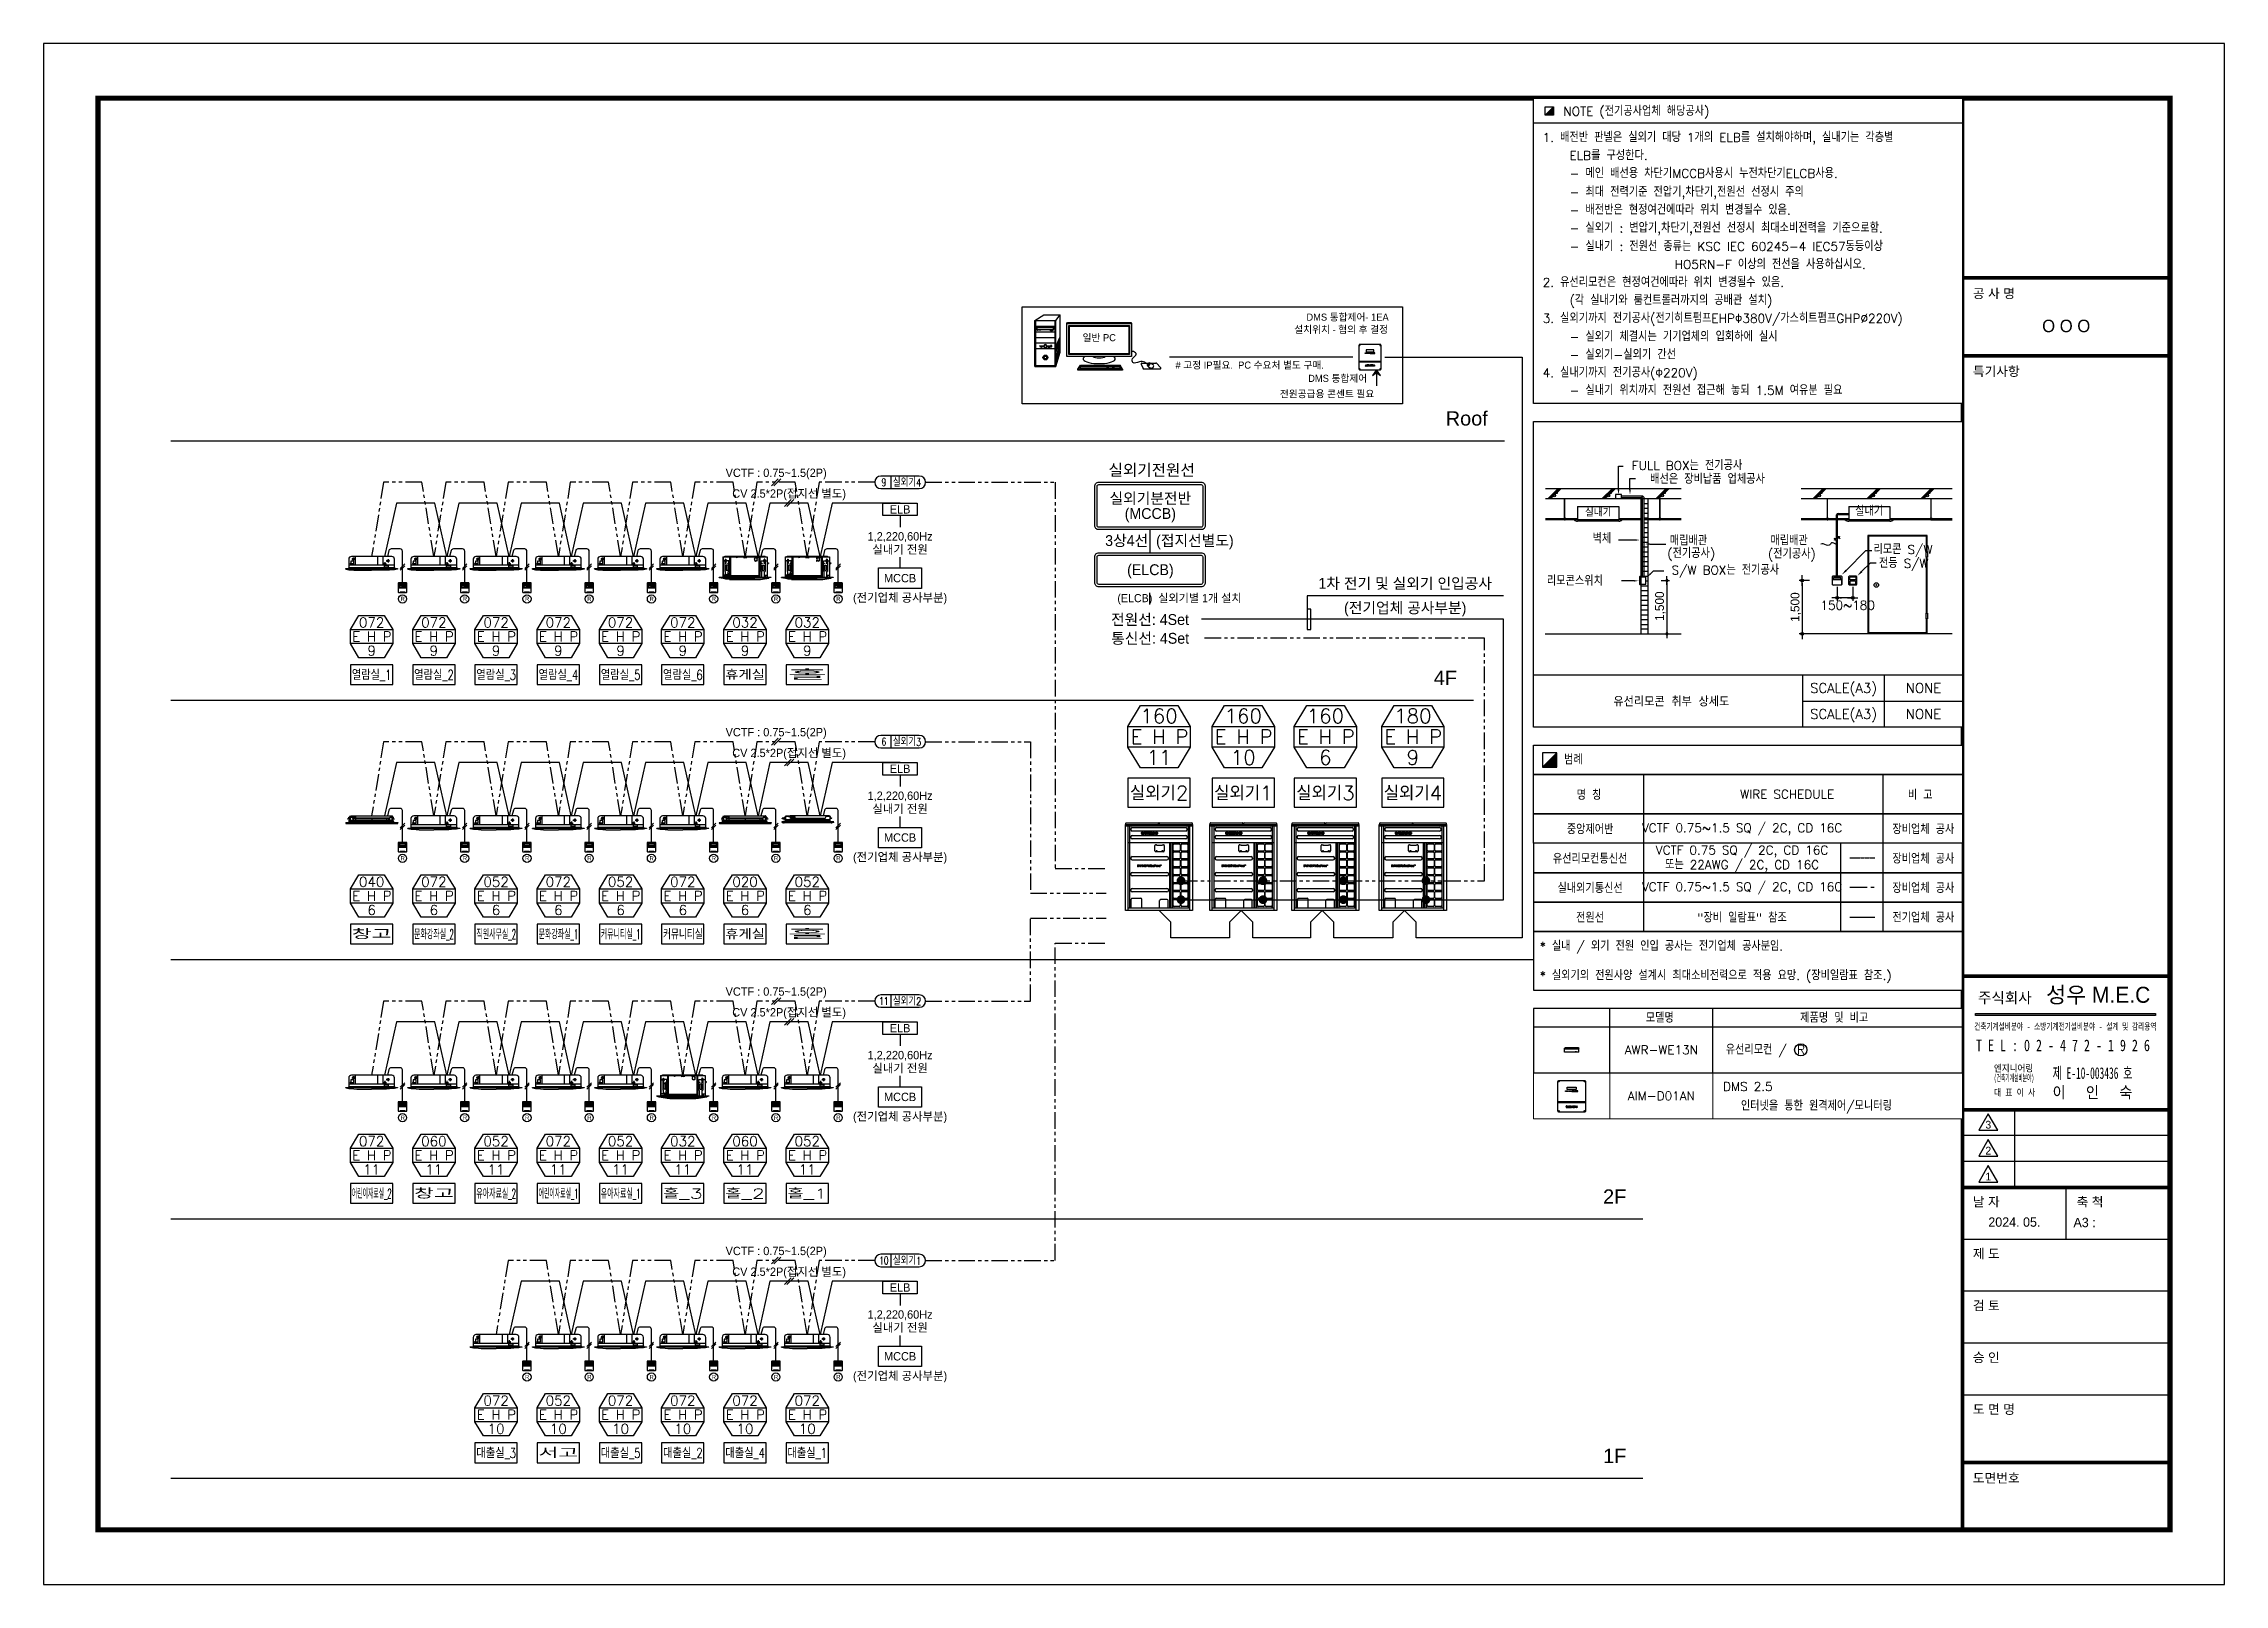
# Model space of a CAD drawing. Header units: millimetres. Extents: x -56261 to 196039, y 9480 to 100001.
# Drawn here: x -14211 to 27839, y 40601 to 70301 of the extents above; entities that cross this region are included whole.
import ezdxf
from ezdxf.enums import TextEntityAlignment as Align
from ezdxf.lldxf.tags import DXFTag

# ---------------------------------------------------------------- set-up
doc = ezdxf.new("R2010")
doc.units = ezdxf.units.MM
doc.set_wipeout_variables(frame=1)
for name, pattern in [('CENTER', [2, 1.25, -0.25, 0.25, -0.25]), ('PHANTOM', [25, 20, -1, 1, -1, 1, -1]), ('PHANTOM2', [31.75, 15.875, -3.175, 3.175, -3.175, 3.175, -3.175])]:
    doc.linetypes.add(name, pattern=pattern)
for name, color, linetype in [('DVM_INDOOR', 7, 'Continuous'), ('DVM_INOUT_MARK', 2, 'Continuous'), ('DVM_INOUT_NAME', 7, 'Continuous'), ('DVM_OUTDOOR', 7, 'Continuous'), ('DVM_REPORT', 7, 'Continuous'), ('FORM', 4, 'Continuous'), ('Layer 2', 7, 'Continuous'), ('SS-TEXT', 7, 'Continuous'), ('SS-유선리모컨', 171, 'Continuous'), ('SS-전원선', 30, 'CENTER2'), ('SS-제어선', 61, 'PHANTOM'), ('SS-중앙제어선', 5, 'Continuous'), ('SS-통신선', 181, 'CENTER2')]:
    doc.layers.add(name, color=color, linetype=linetype)
doc.styles.add('DVM_DEFAULT', font='romans.shx', dxfattribs={"bigfont": 'whgtxt.shx'})
doc.styles.add('DVM_REPORT', font='romans.shx', dxfattribs={"bigfont": 'whgtxt.shx'})
doc.styles.add('grc', font='')
doc.styles.add('K', font='HYWULM.TTF')
doc.styles.get("Standard").update_dxf_attribs({"font": 'arial.ttf'})
doc.styles.add('굴림', font='NGULIM.TTF')
doc.styles.add('명판', font='')
doc.styles.add('삼성전자', font='')
doc.styles.get('grc').set_extended_font_data('DotumChe')
doc.styles.get('명판').set_extended_font_data('BatangChe')
doc.styles.get('삼성전자').set_extended_font_data('Gulim')
tags = doc.linetypes.add('CENTER2', pattern=[28.575, 19.05, -3.175, 3.175, -3.175]).pattern_tags.tags
tags[10:11] = [DXFTag(74, 4), DXFTag(75, 0), DXFTag(340, '0'), DXFTag(46, 1.0), DXFTag(50, 0.0), DXFTag(44, 0.0), DXFTag(45, 0.0)]
tags[8:9] = [DXFTag(74, 4), DXFTag(75, 0), DXFTag(340, '0'), DXFTag(46, 1.0), DXFTag(50, 0.0), DXFTag(44, 0.0), DXFTag(45, 0.0)]
tags[6:7] = [DXFTag(74, 4), DXFTag(75, 0), DXFTag(340, '0'), DXFTag(46, 1.0), DXFTag(50, 0.0), DXFTag(44, 0.0), DXFTag(45, 0.0)]
tags[4:5] = [DXFTag(74, 4), DXFTag(75, 0), DXFTag(340, '0'), DXFTag(46, 1.0), DXFTag(50, 0.0), DXFTag(44, 0.0), DXFTag(45, 0.0)]

msp = doc.modelspace()

# ---------------------------------------------------------------- texts
at = {"layer": 'DVM_INOUT_MARK', "color": 2, "style": 'DVM_DEFAULT', "width": 0.967867}
for height, p, p2 in [(190.29, (-8259.2, 58776.1), (-7503.8, 58776.1)), (190.29, (-7059.2, 58776.1), (-6303.8, 58776.1)), (190.29, (-5859.2, 58776.1), (-5103.8, 58776.1)), (190.29, (-4659.2, 58776.1), (-3903.8, 58776.1)), (190.29, (-3459.2, 58776.1), (-2703.8, 58776.1)), (190.29, (-2259.2, 58776.1), (-1503.8, 58776.1)), (190.29, (-1059.2, 58776.1), (-303.8, 58776.1)), (190.29, (140.8, 58776.1), (896.2, 58776.1)), (280, (6748.3, 56800.9), (7859.7, 56800.9)), (280, (8371.7, 56800.9), (9483.1, 56800.9)), (280, (9955.5, 56800.9), (11067, 56800.9)), (280, (11642.3, 56800.9), (12753.7, 56800.9)), (190.29, (-8259.2, 53776.1), (-7503.8, 53776.1)), (190.29, (-7059.2, 53776.1), (-6303.8, 53776.1)), (190.29, (-5859.2, 53776.1), (-5103.8, 53776.1)), (190.29, (-4659.2, 53776.1), (-3903.8, 53776.1)), (190.29, (-3459.2, 53776.1), (-2703.8, 53776.1)), (190.29, (-2259.2, 53776.1), (-1503.8, 53776.1)), (190.29, (-1059.2, 53776.1), (-303.8, 53776.1)), (190.29, (140.8, 53776.1), (896.2, 53776.1)), (190.29, (-8259.2, 48776.1), (-7503.8, 48776.1)), (190.29, (-7059.2, 48776.1), (-6303.8, 48776.1)), (190.29, (-5859.2, 48776.1), (-5103.8, 48776.1)), (190.29, (-4659.2, 48776.1), (-3903.8, 48776.1)), (190.29, (-3459.2, 48776.1), (-2703.8, 48776.1)), (190.29, (-2259.2, 48776.1), (-1503.8, 48776.1)), (190.29, (-1059.2, 48776.1), (-303.8, 48776.1)), (190.29, (140.8, 48776.1), (896.2, 48776.1)), (190.29, (-5859.2, 43776.1), (-5103.8, 43776.1)), (190.29, (-4659.2, 43776.1), (-3903.8, 43776.1)), (190.29, (-3459.2, 43776.1), (-2703.8, 43776.1)), (190.29, (-2259.2, 43776.1), (-1503.8, 43776.1)), (190.29, (-1059.2, 43776.1), (-303.8, 43776.1)), (190.29, (140.8, 43776.1), (896.2, 43776.1))]:
    msp.add_text('E H P', height=height, dxfattribs=at).set_placement(p, p2, align=Align.FIT)
at = {"layer": 'DVM_INOUT_MARK', "color": 2, "style": 'DVM_DEFAULT'}
for s, height, p in [('072', 190.29, (-7886.2, 59143)), ('072', 190.29, (-6686.2, 59143)), ('072', 190.29, (-5486.2, 59143)), ('072', 190.29, (-4286.2, 59143)), ('072', 190.29, (-3086.2, 59143)), ('072', 190.29, (-1886.2, 59143)), ('032', 190.29, (-686.2, 59143)), ('032', 190.29, (513.8, 59143)), ('9', 190.3, (-7886.2, 58599.3)), ('9', 190.3, (-6686.2, 58599.3)), ('9', 190.3, (-5486.2, 58599.3)), ('9', 190.3, (-4286.2, 58599.3)), ('9', 190.3, (-3086.2, 58599.3)), ('9', 190.3, (-1886.2, 58599.3)), ('9', 190.3, (-686.2, 58599.3)), ('9', 190.3, (513.8, 58599.3)), ('160', 280, (7297.1, 57340.8)), ('160', 280, (8920.5, 57340.8)), ('160', 280, (10504.3, 57340.8)), ('180', 280, (12191.1, 57340.8)), ('11', 280, (7297.1, 56540.8)), ('10', 280, (8920.5, 56540.8)), ('6', 280, (10504.3, 56540.8)), ('9', 280, (12191.1, 56540.8)), ('040', 190.29, (-7886.2, 54143)), ('072', 190.29, (-6686.2, 54143)), ('052', 190.29, (-5486.2, 54143)), ('072', 190.29, (-4286.2, 54143)), ('052', 190.29, (-3086.2, 54143)), ('072', 190.29, (-1886.2, 54143)), ('020', 190.29, (-686.2, 54143)), ('052', 190.29, (513.8, 54143)), ('6', 190.3, (-7886.2, 53599.3)), ('6', 190.3, (-6686.2, 53599.3)), ('6', 190.3, (-5486.2, 53599.3)), ('6', 190.3, (-4286.2, 53599.3)), ('6', 190.3, (-3086.2, 53599.3)), ('6', 190.3, (-1886.2, 53599.3)), ('6', 190.3, (-686.2, 53599.3)), ('6', 190.3, (513.8, 53599.3)), ('072', 190.29, (-7886.2, 49143)), ('060', 190.29, (-6686.2, 49143)), ('052', 190.29, (-5486.2, 49143)), ('072', 190.29, (-4286.2, 49143)), ('052', 190.29, (-3086.2, 49143)), ('032', 190.29, (-1886.2, 49143)), ('060', 190.29, (-686.2, 49143)), ('052', 190.29, (513.8, 49143)), ('11', 190.29, (-7886.2, 48599.3)), ('11', 190.29, (-6686.2, 48599.3)), ('11', 190.29, (-5486.2, 48599.3)), ('11', 190.29, (-4286.2, 48599.3)), ('11', 190.29, (-3086.2, 48599.3)), ('11', 190.29, (-1886.2, 48599.3)), ('11', 190.29, (-686.2, 48599.3)), ('11', 190.29, (513.8, 48599.3)), ('072', 190.29, (-5486.2, 44143)), ('052', 190.29, (-4286.2, 44143)), ('072', 190.29, (-3086.2, 44143)), ('072', 190.29, (-1886.2, 44143)), ('072', 190.29, (-686.2, 44143)), ('072', 190.29, (513.8, 44143)), ('10', 190.29, (-5486.2, 43599.3)), ('10', 190.29, (-4286.2, 43599.3)), ('10', 190.29, (-3086.2, 43599.3)), ('10', 190.29, (-1886.2, 43599.3)), ('10', 190.29, (-686.2, 43599.3)), ('10', 190.29, (513.8, 43599.3))]:
    msp.add_text(s, height=height, dxfattribs=at).set_placement(p, align=Align.MIDDLE_CENTER)
at = {"layer": 'DVM_INOUT_NAME', "style": 'DVM_DEFAULT'}
for s, height, width, p, p2 in [('열람실_1', 190.29, 0.725888, (-8268, 58038), (-7502.6, 58038)), ('열람실_2', 190.29, 0.690298, (-7068, 58038), (-6302.6, 58038)), ('열람실_3', 190.29, 0.690298, (-5868, 58038), (-5102.6, 58038)), ('열람실_4', 190.29, 0.684703, (-4668, 58038), (-3902.6, 58038)), ('열람실_5', 190.29, 0.690298, (-3468, 58038), (-2702.6, 58038)), ('열람실_6', 190.29, 0.690298, (-2268, 58038), (-1502.6, 58038)), ('휴게실', 190.29, 1.149323, (-1068, 58038), (-302.6, 58038)), ('홀', 190.3, 4.02263, (132, 58038), (897.4, 58038)), ('실외기2', 280, 0.858706, (6735.2, 55714.8), (7861.6, 55714.8)), ('실외기1', 280, 0.914481, (8358.6, 55714.8), (9485, 55714.8)), ('실외기3', 280, 0.858706, (9942.5, 55714.8), (11068.8, 55714.8)), ('실외기4', 280, 0.850065, (11629.3, 55714.8), (12755.6, 55714.8)), ('창고', 190.29, 1.755329, (-8268, 53038), (-7502.6, 53038)), ('문화강좌실_2', 190.29, 0.478274, (-7068, 53038), (-6302.6, 53038)), ('직원사무실_2', 190.29, 0.478274, (-5868, 53038), (-5102.6, 53038)), ('문화강좌실_1', 190.29, 0.495093, (-4668, 53038), (-3902.6, 53038)), ('커뮤니티실_1', 190.29, 0.495093, (-3468, 53038), (-2702.6, 53038)), ('커뮤니티실', 190.29, 0.661254, (-2268, 53038), (-1502.6, 53038)), ('휴게실', 190.29, 1.149323, (-1068, 53038), (-302.6, 53038)), ('홀', 190.3, 4.02263, (132, 53038), (897.4, 53038)), ('어린이자료실_2', 190.29, 0.414602, (-8268, 48038), (-7502.6, 48038)), ('창고', 190.29, 1.755329, (-7068, 48038), (-6302.6, 48038)), ('유아자료실_2', 190.29, 0.478274, (-5868, 48038), (-5102.6, 48038)), ('어린이자료실_1', 190.29, 0.427182, (-4668, 48038), (-3902.6, 48038)), ('유아자료실_1', 190.29, 0.495093, (-3468, 48038), (-2702.6, 48038)), ('홀_3', 190.29, 1.240003, (-2268, 48038), (-1502.6, 48038)), ('홀_2', 190.29, 1.240003, (-1068, 48038), (-302.6, 48038)), ('홀_1', 190.29, 1.359762, (132, 48038), (897.4, 48038)), ('대출실_3', 190.29, 0.690298, (-5868, 43038), (-5102.6, 43038)), ('서고', 190.29, 1.755329, (-4668, 43038), (-3902.6, 43038)), ('대출실_5', 190.29, 0.690298, (-3468, 43038), (-2702.6, 43038)), ('대출실_2', 190.29, 0.690298, (-2268, 43038), (-1502.6, 43038)), ('대출실_4', 190.29, 0.684703, (-1068, 43038), (-302.6, 43038)), ('대출실_1', 190.29, 0.725888, (132, 43038), (897.4, 43038))]:
    msp.add_text(s, height=height, dxfattribs=dict(at, width=width)).set_placement(p, p2, align=Align.FIT)
at = {"layer": 'DVM_REPORT', "color": 7}
for s, p in [('Roof', (13635.8, 62856.9)), ('4F', (13042.6, 57856.9)), ('3F', (16306.7, 52856.9)), ('2F', (16306.7, 47856.9)), ('1F', (16306.7, 42856.9))]:
    msp.add_text(s, height=275, dxfattribs=at).set_placement(p, align=Align.BOTTOM_RIGHT)
at = {"layer": 'DVM_REPORT', "color": 2, "style": 'DVM_DEFAULT', "width": 0.7}
for s, p in [('9', (1991.4, 61844.9)), ('6', (1991.4, 56844.9)), ('11', (1991.4, 51844.9)), ('10', (1991.4, 46844.9))]:
    msp.add_text(s, height=150, dxfattribs=at).set_placement(p, align=Align.MIDDLE_CENTER)
at = {"layer": 'DVM_REPORT', "color": 2, "style": 'DVM_DEFAULT'}
for s, width, p, p2 in [('실외기4', 0.77309, (2164, 61763.4), (2712.8, 61763.4)), ('실외기3', 0.780948, (2164, 56763.4), (2712.8, 56763.4)), ('실외기2', 0.780948, (2164, 51763.4), (2712.8, 51763.4)), ('실외기1', 0.831673, (2164, 46763.4), (2712.8, 46763.4))]:
    msp.add_text(s, height=150, dxfattribs=dict(at, width=width)).set_placement(p, p2, align=Align.FIT)
at = {"layer": 'SS-TEXT', "color": 7, "linetype": 'ByBlock', "style": '삼성전자'}
for s, p in [('설치위치 - 협의 후 결정', (11711.8, 64790.5)), ('DMS 통합제어- 1EA', (11724.7, 65029))]:
    msp.add_text(s, height=137.148, dxfattribs=at).set_placement(p, align=Align.MIDDLE_RIGHT)
for s, height, p in [('일반 PC', 137.15, (6142.8, 64637.3)), ('전원선: 4Set', 209.3, (7122.1, 59204.4)), ('통신선: 4Set', 209.3, (7124.8, 58840.4))]:
    msp.add_text(s, height=height, dxfattribs=at).set_placement(p, align=Align.MIDDLE)
at = {"layer": 'SS-TEXT', "color": 4, "ltscale": 15, "style": '삼성전자'}
msp.add_text('# 고정 IP필요.  PC 수요처 별도 구매.', height=137.148, dxfattribs=at).set_placement((7615.2, 64035.9))
at = {"layer": 'SS-TEXT', "color": 7, "linetype": 'ByBlock', "style": '삼성전자'}
msp.add_text('DMS 통합제어', height=137.15, dxfattribs=at).set_placement((10173, 63780.5))
at = {"layer": 'SS-TEXT', "color": 2, "ltscale": 15, "style": '삼성전자'}
msp.add_text('전원공급용 콘센트 필요 ', height=137.148, dxfattribs=at).set_placement((9626.8, 63480.7))
at = {"layer": 'SS-TEXT', "color": 1, "style": '삼성전자'}
for s, height, p in [('실외기전원선', 221, (7154.3, 61971.1)), ('(ELCB)', 209.3, (7130.1, 60055.5))]:
    msp.add_text(s, height=height, dxfattribs=at).set_placement(p, align=Align.CENTER)
for s, p in [('ELB', (2303.8, 61323.6)), ('1,2,220,60Hz', (2303.8, 60789.8)), ('실내기 전원', (2303.8, 60554.6)), ('ELB', (2303.8, 56323.6)), ('1,2,220,60Hz', (2303.8, 55789.8)), ('실내기 전원', (2303.8, 55554.6)), ('ELB', (2303.8, 51323.6)), ('1,2,220,60Hz', (2303.8, 50789.8)), ('실내기 전원', (2303.8, 50554.6)), ('ELB', (2303.8, 46323.6)), ('1,2,220,60Hz', (2303.8, 45789.8)), ('실내기 전원', (2303.8, 45554.6))]:
    msp.add_text(s, height=161, dxfattribs=at).set_placement(p, align=Align.MIDDLE)
at = {"layer": 'SS-TEXT', "style": '삼성전자'}
for s, p in [('실외기분전반', (7128.7, 61536.8)), ('(MCCB)', (7128.7, 61243.2))]:
    msp.add_text(s, height=209.3, dxfattribs=at).set_placement(p, align=Align.MIDDLE_CENTER)
at = {"layer": 'SS-TEXT', "color": 2, "style": '삼성전자'}
for s, height, p in [('3상4선  (접지선별도)', 209.3, (7496.8, 60617.1)), ('(ELCB)  실외기별 1개 설치', 156.975, (7690.9, 59533.7))]:
    msp.add_text(s, height=height, dxfattribs=at).set_placement(p, align=Align.CENTER)
at = {"layer": 'SS-TEXT', "style": '삼성전자'}
for p in [(2303.8, 59997.5), (2303.8, 54997.5), (2303.8, 49997.5), (2303.8, 44997.5)]:
    msp.add_text('MCCB', height=161, dxfattribs=at).set_placement(p, align=Align.MIDDLE)
at = {"layer": 'SS-전원선', "color": 2, "style": '삼성전자'}
for s, height, p in [('CV 2.5*2P(접지선 별도)', 161, (163.8, 61628.5)), ('(전기업체 공사부분)', 161, (2303.8, 59621.6)), ('1차 전기 및 실외기 인입공사', 209.3, (12043.3, 59897.7)), ('(전기업체 공사부분)', 209.3, (12043.3, 59425.8)), ('CV 2.5*2P(접지선 별도)', 161, (163.8, 56628.5)), ('(전기업체 공사부분)', 161, (2303.8, 54621.6)), ('CV 2.5*2P(접지선 별도)', 161, (163.8, 51628.5)), ('(전기업체 공사부분)', 161, (2303.8, 49621.6)), ('CV 2.5*2P(접지선 별도)', 161, (163.8, 46628.5)), ('(전기업체 공사부분)', 161, (2303.8, 44621.6))]:
    msp.add_text(s, height=height, dxfattribs=at).set_placement(p, align=Align.MIDDLE_CENTER)
at = {"layer": 'SS-제어선', "color": 2, "style": '삼성전자'}
for p in [(-86.2, 62028.5), (-86.2, 57028.5), (-86.2, 52028.5), (-86.2, 47028.5)]:
    msp.add_text('VCTF : 0.75~1.5(2P)', height=161, dxfattribs=at).set_placement(p, align=Align.MIDDLE_CENTER)

# ---------------------------------------------------------------- blocks, each defined once
blk = doc.blocks.new('block 9')
at = {"layer": 'Layer 2', "lineweight": 0}
blk.add_lwpolyline([(138, -101), (145, -101), (152, -127), (159, -101), (166, -101), (174, -127), (181, -101), (187, -101), (177, -138), (170, -138), (163, -112), (155, -138), (148, -138), (138, -101)], dxfattribs=at)
blk = doc.blocks.new('block 10')
at = {"layer": 'Layer 2', "lineweight": 0}
blk.add_lwpolyline([(191, -109), (198, -109), (198, -138), (191, -138), (191, -109)], dxfattribs=at)
blk.add_open_spline([(190, -102), (190, -100), (191, -99), (191, -98), (192, -98), (193, -97), (195, -97), (196, -97), (197, -98), (198, -98), (198, -99), (199, -100), (199, -102), (199, -103), (198, -104), (198, -105), (197, -105), (196, -106), (195, -106), (193, -106), (192, -105), (191, -105), (191, -104), (190, -103), (190, -102)], degree=3, knots=[0, 0, 0, 0, 1, 1, 1, 2, 2, 2, 3, 3, 3, 4, 4, 4, 5, 5, 5, 6, 6, 6, 7, 7, 7, 8, 8, 8, 8], dxfattribs=at)
blk = doc.blocks.new('block 11')
at = {"layer": 'Layer 2', "lineweight": 0}
blk.add_open_spline([(202, -109), (202, -109), (209, -109), (209, -109), (209, -109), (209, -113), (209, -113), (210, -111), (211, -110), (212, -110), (214, -109), (215, -109), (217, -109), (221, -109), (224, -110), (226, -112), (228, -114), (229, -117), (229, -121), (229, -121), (229, -138), (229, -138), (229, -138), (222, -138), (222, -138), (222, -138), (222, -122), (222, -122), (222, -119), (222, -118), (220, -116), (219, -115), (218, -114), (215, -114), (214, -114), (212, -115), (211, -116), (209, -118), (209, -120), (209, -122), (209, -122), (209, -138), (209, -138), (209, -138), (202, -138), (202, -138), (202, -138), (202, -109), (202, -109)], degree=3, knots=[0, 0, 0, 0, 1, 1, 1, 2, 2, 2, 3, 3, 3, 4, 4, 4, 5, 5, 5, 6, 6, 6, 7, 7, 7, 8, 8, 8, 9, 9, 9, 10, 10, 10, 11, 11, 11, 12, 12, 12, 13, 13, 13, 14, 14, 14, 15, 15, 15, 16, 16, 16, 16], dxfattribs=at)
blk = doc.blocks.new('block 12')
at = {"layer": 'Layer 2', "lineweight": 0}
for points, knots in [([(246, -138), (245, -138), (243, -138), (241, -137), (239, -136), (238, -135), (236, -134), (235, -133), (234, -131), (233, -130), (232, -128), (232, -126), (232, -123), (232, -121), (232, -119), (233, -117), (234, -115), (235, -114), (236, -112), (238, -111), (239, -110), (241, -110), (243, -109), (245, -109), (246, -109), (248, -109), (250, -109), (252, -110), (253, -110), (255, -111), (256, -113), (256, -113), (256, -101), (256, -101), (256, -101), (263, -101), (263, -101), (263, -101), (263, -138), (263, -138), (263, -138), (256, -138), (256, -138), (256, -138), (256, -134), (256, -134), (255, -135), (253, -136), (252, -137), (250, -138), (248, -138), (246, -138)], [0, 0, 0, 0, 1, 1, 1, 2, 2, 2, 3, 3, 3, 4, 4, 4, 5, 5, 5, 6, 6, 6, 7, 7, 7, 8, 8, 8, 9, 9, 9, 10, 10, 10, 11, 11, 11, 12, 12, 12, 13, 13, 13, 14, 14, 14, 15, 15, 15, 16, 16, 16, 17, 17, 17, 17]), ([(247, -132), (249, -132), (250, -132), (251, -131), (252, -131), (253, -130), (254, -129), (254, -129), (255, -128), (256, -127), (256, -126), (256, -124), (256, -123), (256, -122), (256, -121), (256, -120), (255, -119), (254, -118), (254, -117), (253, -116), (252, -116), (251, -115), (250, -115), (249, -115), (247, -115), (246, -115), (245, -115), (244, -115), (243, -116), (242, -116), (241, -117), (240, -118), (240, -119), (239, -120), (239, -121), (239, -122), (239, -123), (239, -124), (239, -126), (239, -127), (240, -128), (240, -129), (241, -129), (242, -130), (243, -131), (244, -131), (245, -132), (246, -132), (247, -132)], [0, 0, 0, 0, 1, 1, 1, 2, 2, 2, 3, 3, 3, 4, 4, 4, 5, 5, 5, 6, 6, 6, 7, 7, 7, 8, 8, 8, 9, 9, 9, 10, 10, 10, 11, 11, 11, 12, 12, 12, 13, 13, 13, 14, 14, 14, 15, 15, 15, 16, 16, 16, 16])]:
    blk.add_open_spline(points, degree=3, knots=knots, dxfattribs=at)
blk = doc.blocks.new('block 13')
at = {"layer": 'Layer 2', "lineweight": 0}
blk.add_lwpolyline([(270, -101), (291, -101), (291, -104), (273, -104), (273, -118), (291, -118), (291, -121), (273, -121), (273, -138), (270, -138), (270, -101)], dxfattribs=at)
blk = doc.blocks.new('block 14')
at = {"layer": 'Layer 2', "lineweight": 0}
blk.add_open_spline([(296, -109), (296, -109), (299, -109), (299, -109), (299, -109), (299, -114), (299, -114), (300, -112), (301, -111), (302, -110), (304, -109), (305, -109), (308, -109), (309, -109), (310, -109), (311, -109), (312, -109), (313, -110), (314, -110), (314, -110), (312, -113), (312, -113), (311, -112), (311, -112), (310, -112), (309, -111), (308, -111), (307, -111), (305, -111), (303, -112), (301, -114), (300, -116), (299, -118), (299, -121), (299, -121), (299, -138), (299, -138), (299, -138), (296, -138), (296, -138), (296, -138), (296, -109), (296, -109)], degree=3, knots=[0, 0, 0, 0, 1, 1, 1, 2, 2, 2, 3, 3, 3, 4, 4, 4, 5, 5, 5, 6, 6, 6, 7, 7, 7, 8, 8, 8, 9, 9, 9, 10, 10, 10, 11, 11, 11, 12, 12, 12, 13, 13, 13, 14, 14, 14, 14], dxfattribs=at)
blk = doc.blocks.new('block 15')
at = {"layer": 'Layer 2', "lineweight": 0}
for points, knots in [([(328, -138), (326, -138), (324, -138), (322, -137), (320, -136), (318, -135), (317, -134), (316, -132), (315, -131), (314, -129), (313, -127), (313, -125), (313, -123), (313, -121), (313, -119), (314, -118), (315, -116), (316, -114), (317, -113), (318, -112), (320, -111), (322, -110), (324, -109), (326, -109), (328, -109), (330, -109), (332, -109), (334, -110), (336, -110), (337, -111), (339, -113), (340, -114), (341, -115), (342, -117), (343, -119), (343, -121), (343, -123), (343, -123), (343, -124), (343, -124), (343, -124), (316, -124), (316, -124), (316, -125), (316, -127), (317, -128), (317, -130), (318, -131), (319, -132), (320, -133), (322, -134), (323, -135), (325, -135), (326, -135), (328, -135), (331, -135), (333, -135), (335, -133), (337, -132), (339, -130), (340, -128), (340, -128), (342, -129), (342, -129), (341, -132), (339, -134), (337, -136), (335, -137), (332, -138), (328, -138)], [0, 0, 0, 0, 1, 1, 1, 2, 2, 2, 3, 3, 3, 4, 4, 4, 5, 5, 5, 6, 6, 6, 7, 7, 7, 8, 8, 8, 9, 9, 9, 10, 10, 10, 11, 11, 11, 12, 12, 12, 13, 13, 13, 14, 14, 14, 15, 15, 15, 16, 16, 16, 17, 17, 17, 18, 18, 18, 19, 19, 19, 20, 20, 20, 21, 21, 21, 22, 22, 22, 23, 23, 23, 23]), ([(328, -111), (326, -111), (325, -111), (323, -112), (322, -113), (321, -113), (320, -114), (319, -115), (318, -116), (317, -117), (316, -118), (316, -120), (316, -121), (316, -121), (340, -121), (340, -121), (340, -120), (339, -118), (339, -117), (338, -116), (337, -115), (336, -114), (335, -113), (334, -112), (333, -112), (331, -111), (330, -111), (328, -111)], [0, 0, 0, 0, 1, 1, 1, 2, 2, 2, 3, 3, 3, 4, 4, 4, 5, 5, 5, 6, 6, 6, 7, 7, 7, 8, 8, 8, 9, 9, 9, 9])]:
    blk.add_open_spline(points, degree=3, knots=knots, dxfattribs=at)
blk = doc.blocks.new('block 16')
at = {"layer": 'Layer 2', "lineweight": 0}
for points, knots in [([(361, -138), (359, -138), (357, -138), (355, -137), (353, -136), (351, -135), (350, -134), (349, -132), (348, -131), (347, -129), (346, -127), (346, -125), (346, -123), (346, -121), (346, -119), (347, -118), (348, -116), (349, -114), (350, -113), (352, -112), (353, -111), (355, -110), (357, -109), (359, -109), (361, -109), (363, -109), (365, -109), (367, -110), (369, -110), (370, -111), (372, -113), (373, -114), (374, -115), (375, -117), (376, -119), (376, -121), (376, -123), (376, -123), (376, -124), (376, -124), (376, -124), (349, -124), (349, -124), (349, -125), (349, -127), (350, -128), (350, -130), (351, -131), (352, -132), (353, -133), (355, -134), (356, -135), (358, -135), (359, -135), (361, -135), (364, -135), (367, -135), (368, -133), (370, -132), (372, -130), (373, -128), (373, -128), (375, -129), (375, -129), (374, -132), (372, -134), (370, -136), (368, -137), (365, -138), (361, -138)], [0, 0, 0, 0, 1, 1, 1, 2, 2, 2, 3, 3, 3, 4, 4, 4, 5, 5, 5, 6, 6, 6, 7, 7, 7, 8, 8, 8, 9, 9, 9, 10, 10, 10, 11, 11, 11, 12, 12, 12, 13, 13, 13, 14, 14, 14, 15, 15, 15, 16, 16, 16, 17, 17, 17, 18, 18, 18, 19, 19, 19, 20, 20, 20, 21, 21, 21, 22, 22, 22, 23, 23, 23, 23]), ([(361, -111), (360, -111), (358, -111), (357, -112), (355, -113), (354, -113), (353, -114), (352, -115), (351, -116), (350, -117), (349, -118), (349, -120), (349, -121), (349, -121), (373, -121), (373, -121), (373, -120), (373, -118), (372, -117), (371, -116), (370, -115), (369, -114), (368, -113), (367, -112), (366, -112), (364, -111), (363, -111), (361, -111)], [0, 0, 0, 0, 1, 1, 1, 2, 2, 2, 3, 3, 3, 4, 4, 4, 5, 5, 5, 6, 6, 6, 7, 7, 7, 8, 8, 8, 9, 9, 9, 9])]:
    blk.add_open_spline(points, degree=3, knots=knots, dxfattribs=at)
blk = doc.blocks.new('block 8')
at = {"layer": 'Layer 2'}
for name in ['block 9', 'block 10', 'block 11', 'block 12', 'block 13', 'block 14', 'block 15', 'block 16']:
    blk.add_blockref(name, (0, 0), dxfattribs=at)
blk = doc.blocks.new('block 7')
at = {"layer": 'Layer 2'}
blk.add_blockref('block 8', (0, 0), dxfattribs=at)
blk = doc.blocks.new('block 19')
at = {"layer": 'Layer 2', "lineweight": 0}
blk.add_lwpolyline([(381, -104), (378, -104), (378, -102), (387, -102), (387, -104), (384, -104), (384, -114), (381, -114), (381, -104)], dxfattribs=at)
blk = doc.blocks.new('block 20')
at = {"layer": 'Layer 2', "lineweight": 0}
blk.add_lwpolyline([(388, -102), (391, -102), (394, -107), (398, -102), (400, -102), (400, -114), (398, -114), (398, -105), (394, -110), (391, -105), (391, -114), (388, -114), (388, -102)], dxfattribs=at)
blk = doc.blocks.new('block 18')
at = {"layer": 'Layer 2'}
for name in ['block 19', 'block 20']:
    blk.add_blockref(name, (0, 0), dxfattribs=at)
blk = doc.blocks.new('block 17')
at = {"layer": 'Layer 2'}
blk.add_blockref('block 18', (0, 0), dxfattribs=at)
blk = doc.blocks.new('block 21')
at = {"layer": 'Layer 2', "lineweight": 0}
blk.add_lwpolyline([(123, -141), (121, -141), (121, -95), (123, -95), (123, -141)], dxfattribs=at)
blk = doc.blocks.new('block 6')
at = {"layer": 'Layer 2'}
for name in ['block 21', 'block 7', 'block 17']:
    blk.add_blockref(name, (0, 0), dxfattribs=at)
blk = doc.blocks.new('block 24')
at = {"layer": 'Layer 2', "lineweight": 0}
for points in [[(-33, -101), (-26, -101), (-17, -127), (-9, -101), (-1, -101), (-14, -138), (-21, -138), (-33, -101)], [(1, -101), (8, -101), (19, -117), (31, -101), (37, -101), (37, -138), (30, -138), (30, -112), (19, -127), (8, -113), (8, -138), (1, -138), (1, -101)]]:
    blk.add_lwpolyline(points, dxfattribs=at)
for points, knots in [([(-62, -101), (-62, -101), (-52, -101), (-52, -101), (-49, -101), (-46, -102), (-43, -103), (-41, -104), (-39, -105), (-37, -107), (-36, -108), (-34, -110), (-34, -112), (-33, -115), (-32, -117), (-32, -120), (-32, -122), (-33, -125), (-34, -127), (-35, -129), (-36, -131), (-38, -133), (-39, -134), (-41, -136), (-44, -136), (-46, -137), (-49, -138), (-51, -138), (-51, -138), (-62, -138), (-62, -138), (-62, -138), (-62, -101), (-62, -101)], [0, 0, 0, 0, 1, 1, 1, 2, 2, 2, 3, 3, 3, 4, 4, 4, 5, 5, 5, 6, 6, 6, 7, 7, 7, 8, 8, 8, 9, 9, 9, 10, 10, 10, 11, 11, 11, 11]), ([(-55, -108), (-55, -108), (-55, -132), (-55, -132), (-55, -132), (-52, -132), (-52, -132), (-50, -132), (-48, -131), (-47, -131), (-45, -130), (-44, -129), (-43, -128), (-42, -127), (-41, -126), (-40, -124), (-39, -123), (-39, -121), (-39, -120), (-39, -118), (-39, -116), (-40, -115), (-40, -113), (-41, -112), (-42, -111), (-44, -110), (-45, -109), (-47, -109), (-48, -108), (-50, -108), (-52, -108), (-52, -108), (-55, -108), (-55, -108)], [0, 0, 0, 0, 1, 1, 1, 2, 2, 2, 3, 3, 3, 4, 4, 4, 5, 5, 5, 6, 6, 6, 7, 7, 7, 8, 8, 8, 9, 9, 9, 10, 10, 10, 11, 11, 11, 11]), ([(66, -138), (62, -138), (60, -137), (57, -136), (55, -135), (53, -133), (51, -131), (51, -131), (58, -127), (58, -127), (59, -128), (60, -129), (61, -130), (62, -131), (64, -131), (66, -131), (67, -131), (69, -131), (70, -130), (71, -129), (71, -128), (71, -127), (71, -126), (71, -125), (71, -125), (70, -124), (70, -124), (69, -123), (68, -123), (67, -123), (66, -122), (66, -122), (65, -122), (64, -122), (62, -121), (61, -121), (60, -120), (59, -120), (58, -119), (57, -118), (56, -118), (55, -117), (54, -116), (54, -115), (53, -113), (53, -111), (53, -110), (54, -109), (54, -108), (55, -106), (56, -105), (57, -104), (58, -103), (59, -103), (61, -102), (62, -102), (64, -101), (65, -101), (67, -101), (68, -101), (69, -102), (71, -102), (72, -102), (73, -103), (74, -103), (74, -104), (75, -105), (76, -105), (77, -106), (78, -107), (78, -107), (72, -111), (72, -111), (70, -109), (68, -107), (65, -107), (64, -107), (62, -108), (62, -109), (61, -109), (60, -110), (60, -111), (60, -112), (61, -113), (61, -113), (61, -114), (62, -114), (63, -115), (63, -115), (64, -115), (65, -115), (66, -116), (67, -116), (68, -116), (69, -117), (70, -117), (71, -118), (73, -118), (74, -119), (75, -120), (76, -120), (77, -121), (77, -123), (78, -124), (78, -125), (78, -127), (78, -128), (78, -130), (77, -131), (77, -132), (76, -133), (75, -134), (74, -136), (73, -136), (71, -137), (70, -138), (68, -138), (66, -138)], [0, 0, 0, 0, 1, 1, 1, 2, 2, 2, 3, 3, 3, 4, 4, 4, 5, 5, 5, 6, 6, 6, 7, 7, 7, 8, 8, 8, 9, 9, 9, 10, 10, 10, 11, 11, 11, 12, 12, 12, 13, 13, 13, 14, 14, 14, 15, 15, 15, 16, 16, 16, 17, 17, 17, 18, 18, 18, 19, 19, 19, 20, 20, 20, 21, 21, 21, 22, 22, 22, 23, 23, 23, 24, 24, 24, 25, 25, 25, 26, 26, 26, 27, 27, 27, 28, 28, 28, 29, 29, 29, 30, 30, 30, 31, 31, 31, 32, 32, 32, 33, 33, 33, 34, 34, 34, 35, 35, 35, 36, 36, 36, 37, 37, 37, 38, 38, 38, 39, 39, 39, 39]), ([(81, -132), (81, -130), (82, -129), (82, -127), (83, -126), (83, -125), (84, -124), (85, -123), (86, -122), (87, -121), (89, -120), (90, -119), (91, -119), (92, -118), (93, -117), (93, -117), (94, -116), (95, -116), (96, -115), (96, -115), (97, -114), (97, -113), (98, -113), (98, -112), (98, -111), (98, -110), (97, -109), (96, -108), (96, -108), (94, -107), (93, -107), (91, -107), (90, -108), (89, -109), (88, -110), (87, -111), (86, -113), (86, -113), (81, -110), (81, -110), (82, -107), (83, -105), (85, -104), (87, -102), (90, -101), (93, -101), (95, -101), (96, -102), (98, -102), (99, -103), (100, -103), (101, -104), (103, -105), (103, -106), (104, -107), (104, -109), (105, -110), (105, -111), (105, -113), (104, -114), (104, -115), (103, -116), (103, -117), (102, -118), (101, -119), (100, -120), (99, -121), (98, -122), (97, -122), (96, -123), (95, -124), (94, -124), (93, -125), (92, -126), (91, -126), (90, -127), (90, -128), (89, -128), (89, -129), (88, -130), (88, -131), (88, -131), (88, -131), (104, -131), (104, -131), (104, -131), (104, -138), (104, -138), (104, -138), (81, -138), (81, -138), (81, -138), (81, -132), (81, -132)], [0, 0, 0, 0, 1, 1, 1, 2, 2, 2, 3, 3, 3, 4, 4, 4, 5, 5, 5, 6, 6, 6, 7, 7, 7, 8, 8, 8, 9, 9, 9, 10, 10, 10, 11, 11, 11, 12, 12, 12, 13, 13, 13, 14, 14, 14, 15, 15, 15, 16, 16, 16, 17, 17, 17, 18, 18, 18, 19, 19, 19, 20, 20, 20, 21, 21, 21, 22, 22, 22, 23, 23, 23, 24, 24, 24, 25, 25, 25, 26, 26, 26, 27, 27, 27, 28, 28, 28, 29, 29, 29, 30, 30, 30, 31, 31, 31, 31])]:
    blk.add_open_spline(points, degree=3, knots=knots, dxfattribs=at)
blk = doc.blocks.new('block 5')
at = {"layer": 'Layer 2'}
for name in ['block 24', 'block 6']:
    blk.add_blockref(name, (0, 0), dxfattribs=at)
blk = doc.blocks.new('OD_D_DS_B_F')
at = {"layer": 'DVM_OUTDOOR', "color": 0}
for p, q in [((8, 1664), (8, 1690)), ((15, 1697), (633, 1697)), ((639, 1664), (639, 1690)), ((656, 1664), (656, 1690)), ((662, 1697), (1280, 1697)), ((1287, 1690), (1287, 1664)), ((1295, 1631), (0, 1631)), ((50, 2), (50, 1631)), ((50, 1313), (1244, 1313)), ((1244, 1307), (50, 1307)), ((80, 1631), (80, 54)), ((103, 1565), (103, 1574)), ((103, 1414), (103, 1423)), ((131, 1602), (1164, 1602)), ((1164, 1537), (131, 1537)), ((131, 1451), (1164, 1451)), ((1164, 1386), (131, 1386)), ((311, 1483), (311, 1487)), ((311, 1487), (322, 1487)), ((322, 1487), (322, 1485)), ((333, 1505), (333, 1504)), ((343, 1504), (333, 1504)), ((343, 1507), (343, 1504)), ((364, 1489), (360, 1471)), ((379, 1471), (369, 1512)), ((397, 1471), (397, 1519)), ((397, 1519), (399, 1519)), ((399, 1471), (397, 1471)), ((409, 1507), (408, 1515)), ((408, 1515), (408, 1471)), ((436, 1515), (434, 1507)), ((436, 1471), (436, 1515)), ((444, 1519), (446, 1519)), ((446, 1519), (446, 1471)), ((453, 1483), (453, 1487)), ((453, 1487), (465, 1487)), ((465, 1485), (465, 1487)), ((475, 1505), (475, 1504)), ((486, 1504), (475, 1504)), ((486, 1507), (486, 1504)), ((518, 1518), (518, 1489)), ((536, 1471), (536, 1518)), ((581, 1274), (601, 1274)), ((582, 1485), (582, 1503)), ((593, 1503), (593, 1486)), ((618, 1503), (607, 1503)), ((607, 1267), (707, 1267)), ((618, 1507), (618, 1503)), ((647, 1664), (647, 1631)), ((713, 1274), (732, 1274)), ((849, 1307), (849, 54)), ((880, 54), (880, 1307)), ((906, 1307), (906, 54)), ((922, 1168), (922, 1271)), ((939, 1288), (1038, 1288)), ((1055, 1271), (1055, 1168)), ((1071, 1168), (1071, 1271)), ((1088, 1288), (1187, 1288)), ((1192, 1574), (1192, 1565)), ((1192, 1423), (1192, 1414)), ((1204, 1271), (1204, 1168)), ((1214, 54), (1214, 1631)), ((1244, 2), (1244, 1631)), ((103, 1007), (103, 1016)), ((131, 1044), (800, 1044)), ((800, 978), (131, 978)), ((565, 1155), (565, 1258)), ((732, 1139), (581, 1139)), ((748, 1258), (748, 1155)), ((828, 1016), (828, 1007)), ((922, 1016), (922, 1118)), ((922, 863), (922, 966)), ((1038, 1151), (939, 1151)), ((939, 1135), (1038, 1135)), ((1038, 999), (939, 999)), ((939, 983), (1038, 983)), ((1038, 846), (939, 846)), ((1055, 1118), (1055, 1016)), ((1055, 966), (1055, 863)), ((1071, 1016), (1071, 1118)), ((1071, 863), (1071, 966)), ((1187, 1151), (1088, 1151)), ((1088, 1135), (1187, 1135)), ((1187, 999), (1088, 999)), ((1088, 983), (1187, 983)), ((1187, 846), (1088, 846)), ((1204, 1118), (1204, 1016)), ((1204, 966), (1204, 863)), ((103, 700), (103, 709)), ((131, 737), (800, 737)), ((800, 671), (131, 671)), ((131, 430), (800, 430)), ((828, 709), (828, 700)), ((922, 711), (922, 813)), ((922, 558), (922, 661)), ((922, 406), (922, 508)), ((939, 830), (1038, 830)), ((1038, 694), (939, 694)), ((939, 678), (1038, 678)), ((1038, 541), (939, 541)), ((939, 525), (1038, 525)), ((1055, 813), (1055, 711)), ((1055, 661), (1055, 558)), ((1055, 508), (1055, 406)), ((1071, 711), (1071, 813)), ((1071, 558), (1071, 661)), ((1071, 406), (1071, 508)), ((1088, 830), (1187, 830)), ((1187, 694), (1088, 694)), ((1088, 678), (1187, 678)), ((1187, 541), (1088, 541)), ((1088, 525), (1187, 525)), ((1204, 813), (1204, 711)), ((1204, 661), (1204, 558)), ((1204, 508), (1204, 406)), ((50, 54), (1244, 54)), ((103, 393), (103, 402)), ((109, 54), (109, 226)), ((125, 242), (297, 242)), ((800, 364), (131, 364)), ((313, 54), (313, 226)), ((659, 54), (659, 199)), ((804, 216), (676, 216)), ((820, 54), (820, 199)), ((828, 402), (828, 393)), ((922, 253), (922, 356)), ((922, 101), (922, 203)), ((1038, 389), (939, 389)), ((939, 373), (1038, 373)), ((1038, 236), (939, 236)), ((939, 220), (1038, 220)), ((1038, 84), (939, 84)), ((1055, 356), (1055, 253)), ((1055, 203), (1055, 101)), ((1071, 253), (1071, 356)), ((1071, 101), (1071, 203)), ((1187, 389), (1088, 389)), ((1088, 373), (1187, 373)), ((1187, 236), (1088, 236)), ((1088, 220), (1187, 220)), ((1187, 84), (1088, 84)), ((1204, 356), (1204, 253)), ((1204, 203), (1204, 101))]:
    blk.add_line(p, q, dxfattribs=at)
blk.add_lwpolyline([(0, 1664), (1295, 1664), (1295, 2), (0, 2)], close=True, dxfattribs=at)
for centre in [(602, 1156), (712, 1156)]:
    blk.add_circle(centre, 7.53, dxfattribs=at)
for centre, radius, start, end in [((15, 1690), 6.5, 90, 180), ((633, 1690), 6.5, 0, 90), ((662, 1690), 6.5, 90, 180), ((1280, 1690), 6.5, 0, 90), ((131, 1574), 28.1, 90, 180), ((131, 1565), 28.1, 180, 270), ((131, 1423), 28.1, 90, 180), ((131, 1414), 28.1, 180, 270), ((323, 1483), 12, 180, 208.57), ((327, 1506), 4.45, 180.2299, 251.9776), ((595, 1934), 500, 238.0303, 238.102), ((331, 1485), 15, 344.9126, 76.2198), ((331, 1507), 12, 0, 73.3584), ((465, 1483), 12, 180, 208.57), ((810, 1878), 500, 227.6439, 227.7467), ((474, 1507), 12, 0, 73.3584), ((473, 1486), 15, 344.9126, 76.2198), ((581, 1258), 16, 90, 180), ((597, 1503), 15, 128.0575, 180), ((597, 1485), 15, 180, 242.8583), ((601, 1273), 1, 355.2201, 89.9998), ((607, 1272), 5, 175.2198, 270), ((609, 1482), 10, 300.6545, 0), ((608, 1507), 10, 360, 29.5349), ((707, 1272), 5, 270, 4.7802), ((713, 1273), 1, 89.9999, 184.7802), ((732, 1258), 16, 0, 90), ((939, 1271), 17, 90, 180), ((1038, 1271), 17, 0, 90), ((1088, 1271), 17, 90, 180), ((1164, 1574), 28.1, 0, 90), ((1164, 1565), 28.1, 270, 0), ((1164, 1423), 28.1, 0, 90), ((1164, 1414), 28.1, 270, 0), ((1187, 1271), 17, 0, 90), ((131, 1016), 28.1, 90, 180), ((131, 1007), 28.1, 180, 270), ((581, 1155), 16, 180, 270), ((732, 1155), 16, 270, 0), ((800, 1016), 28.1, 0, 90), ((800, 1007), 28.1, 270, 0), ((939, 1168), 17, 180, 270), ((939, 1118), 17, 90, 180), ((939, 1016), 17, 180, 270), ((939, 966), 17, 90, 180), ((939, 863), 17, 180, 270), ((1038, 1168), 17, 270, 0), ((1038, 1118), 17, 0, 90), ((1038, 1016), 17, 270, 0), ((1038, 966), 17, 0, 90), ((1038, 863), 17, 270, 0), ((1088, 1168), 17, 180, 270), ((1088, 1118), 17, 90, 180), ((1088, 1016), 17, 180, 270), ((1088, 966), 17, 90, 180), ((1088, 863), 17, 180, 270), ((1187, 1168), 17, 270, 0), ((1187, 1118), 17, 0, 90), ((1187, 1016), 17, 270, 0), ((1187, 966), 17, 0, 90), ((1187, 863), 17, 270, 0), ((131, 709), 28.1, 90, 180), ((131, 700), 28.1, 180, 270), ((131, 402), 28.1, 90, 180), ((800, 709), 28.1, 0, 90), ((800, 700), 28.1, 270, 0), ((800, 402), 28.1, 0, 90), ((939, 813), 17, 90, 180), ((939, 711), 17, 180, 270), ((939, 661), 17, 90, 180), ((939, 558), 17, 180, 270), ((939, 508), 17, 90, 180), ((1038, 813), 17, 0, 90), ((1038, 711), 17, 270, 0), ((1038, 661), 17, 0, 90), ((1038, 558), 17, 270, 0), ((1038, 508), 17, 0, 90), ((1088, 813), 17, 90, 180), ((1088, 711), 17, 180, 270), ((1088, 661), 17, 90, 180), ((1088, 558), 17, 180, 270), ((1088, 508), 17, 90, 180), ((1187, 813), 17, 0, 90), ((1187, 711), 17, 270, 0), ((1187, 661), 17, 0, 90), ((1187, 558), 17, 270, 0), ((1187, 508), 17, 0, 90), ((131, 393), 28.1, 180, 270), ((125, 226), 16, 90, 180), ((297, 226), 16, 0, 90), ((676, 199), 16.8, 90, 180), ((800, 393), 28.1, 270, 0), ((804, 199), 16.8, 0, 90), ((939, 406), 17, 180, 270), ((939, 356), 17, 90, 180), ((939, 253), 17, 180, 270), ((939, 203), 17, 90, 180), ((939, 101), 17, 180, 270), ((1038, 406), 17, 270, 0), ((1038, 356), 17, 0, 90), ((1038, 253), 17, 270, 0), ((1038, 203), 17, 0, 90), ((1038, 101), 17, 270, 0), ((1088, 406), 17, 180, 270), ((1088, 356), 17, 90, 180), ((1088, 253), 17, 180, 270), ((1088, 203), 17, 90, 180), ((1088, 101), 17, 180, 270), ((1187, 406), 17, 270, 0), ((1187, 356), 17, 0, 90), ((1187, 253), 17, 270, 0), ((1187, 203), 17, 0, 90), ((1187, 101), 17, 270, 0)]:
    blk.add_arc(centre, radius, start, end, dxfattribs=at)
at = {"layer": 'DVM_OUTDOOR', "color": 0, "extrusion": (0, 0, -1)}
for centre, radius, start, end in [((-327, 1485), 5, 314.6445, 0), ((-328, 1505), 4.68, 121.898, 180), ((-469, 1507), 4.45, 288.0224, 3.5688), ((-470, 1485), 5, 314.6445, 0), ((-471, 1505), 4.32, 132.2533, 180), ((-598, 1503), 5, 360, 46.5688), ((-598, 1486), 5, 311.4171, 360), ((-606, 1485), 3, 180, 237.8243)]:
    blk.add_arc(centre, radius, start, end, dxfattribs=at)
at = {"layer": 'DVM_OUTDOOR', "color": 0}
for points, knots in [([(324, 1481), (325, 1480), (326, 1479), (329, 1479), (331, 1480), (332, 1480), (333, 1481), (333, 1482), (334, 1483), (334, 1484), (334, 1485), (333, 1486), (333, 1487), (332, 1488), (331, 1489), (329, 1489), (321, 1492), (317, 1493), (315, 1496), (314, 1496), (313, 1498), (312, 1500), (311, 1503), (311, 1508), (312, 1510), (313, 1512), (314, 1513), (315, 1515), (317, 1516), (318, 1517), (321, 1518), (324, 1519), (331, 1519), (333, 1519), (335, 1518)], [0, 0, 0, 0, 0.089697, 0.089697, 0.137359, 0.175767, 0.175767, 0.198379, 0.253466, 0.260847, 0.260847, 0.317116, 0.341155, 0.341155, 0.353534, 0.421463, 0.421463, 0.549302, 0.553302, 0.553302, 0.578417, 0.611338, 0.685421, 0.685421, 0.772205, 0.772205, 0.785521, 0.809559, 0.858818, 0.858818, 0.86206, 0.945613, 0.945613, 1, 1, 1, 1]), ([(345, 1482), (345, 1480), (344, 1479), (343, 1477), (343, 1477), (342, 1475), (340, 1473), (338, 1472), (338, 1472), (337, 1472), (337, 1471), (335, 1471), (333, 1470), (330, 1470), (325, 1470), (322, 1470), (319, 1471), (317, 1472), (315, 1473), (314, 1475)], [0, 0, 0, 0, 0.110739, 0.110739, 0.147653, 0.147653, 0.331344, 0.331344, 0.348476, 0.348476, 0.384977, 0.384977, 0.465113, 0.584997, 0.584997, 0.756116, 0.824427, 0.824427, 1, 1, 1, 1]), ([(330, 1509), (329, 1510), (328, 1510), (325, 1510), (324, 1510), (323, 1508), (322, 1507), (322, 1506), (322, 1506), (322, 1506)], [0, 0, 0, 0, 0.31345, 0.31345, 0.654461, 0.654461, 0.99262, 0.99262, 1, 1, 1, 1]), ([(325, 1502), (326, 1502), (326, 1502), (326, 1502), (326, 1502), (327, 1502), (327, 1502), (327, 1502), (327, 1502), (327, 1502), (328, 1501), (331, 1501), (333, 1500), (334, 1500)], [0, 0, 0, 0, 0.0625, 0.0625, 0.125, 0.125, 0.1875, 0.1875, 0.21875, 0.21875, 0.25, 0.5, 1, 1, 1, 1]), ([(361, 1518), (362, 1518), (362, 1518), (367, 1518), (372, 1518), (377, 1518), (377, 1518), (378, 1518)], [0, 0, 0, 0, 0.105956, 0.105956, 0.894057, 0.894057, 1, 1, 1, 1]), ([(446, 1471), (446, 1471), (445, 1471), (444, 1471), (441, 1471), (439, 1471), (436, 1471)], [-0.236512, -0.236512, -0.236512, -0.236512, 0, 0, 0, 1, 1, 1, 1]), ([(466, 1481), (467, 1480), (469, 1479), (472, 1479), (473, 1480), (474, 1480), (475, 1481), (476, 1482), (476, 1483), (476, 1484), (476, 1485), (476, 1486), (475, 1487), (475, 1488), (474, 1489), (471, 1490), (463, 1492), (459, 1494), (457, 1496), (457, 1497), (456, 1498), (454, 1500), (453, 1503), (453, 1508), (454, 1510), (455, 1512), (456, 1513), (458, 1515), (459, 1517), (461, 1517), (463, 1519), (466, 1519), (473, 1519), (475, 1519), (477, 1518)], [0, 0, 0, 0, 0.089697, 0.089697, 0.137359, 0.175767, 0.175767, 0.198379, 0.253466, 0.260847, 0.260847, 0.317116, 0.341155, 0.341155, 0.353534, 0.421463, 0.421463, 0.549302, 0.553302, 0.553302, 0.578417, 0.611338, 0.685421, 0.685421, 0.772205, 0.772205, 0.785521, 0.809559, 0.858818, 0.858818, 0.86206, 0.945613, 0.945613, 1, 1, 1, 1]), ([(456, 1475), (458, 1473), (459, 1472), (462, 1471), (464, 1470), (468, 1470), (472, 1470), (475, 1470), (478, 1471), (479, 1472), (480, 1472), (480, 1472), (480, 1472), (483, 1473), (484, 1475), (486, 1477), (486, 1477), (487, 1479), (487, 1480), (488, 1482)], [0, 0, 0, 0, 0.175573, 0.175573, 0.243884, 0.415003, 0.415003, 0.534887, 0.615023, 0.615023, 0.651524, 0.651524, 0.668656, 0.668656, 0.852347, 0.852347, 0.889261, 0.889261, 1, 1, 1, 1]), ([(473, 1509), (472, 1510), (471, 1510), (468, 1510), (467, 1510), (465, 1509), (465, 1508), (465, 1507)], [0, 0, 0, 0, 0.377677, 0.377677, 0.70237, 0.70237, 1, 1, 1, 1]), ([(477, 1500), (475, 1500), (473, 1501), (471, 1502), (470, 1502), (470, 1502), (470, 1502), (469, 1502), (469, 1502), (469, 1502), (469, 1502), (468, 1502), (468, 1502), (468, 1502)], [0, 0, 0, 0, 0.5, 0.75, 0.78125, 0.78125, 0.8125, 0.8125, 0.875, 0.875, 0.9375, 0.9375, 1, 1, 1, 1]), ([(494, 1518), (494, 1513), (494, 1506), (494, 1497), (494, 1494), (494, 1491), (494, 1490), (494, 1488), (494, 1487), (494, 1484), (495, 1483), (495, 1481), (496, 1479), (497, 1477), (498, 1476), (499, 1475), (500, 1474), (502, 1472), (503, 1472), (506, 1471), (507, 1471), (509, 1471), (511, 1471), (513, 1471), (514, 1471), (517, 1471), (518, 1471), (520, 1472), (521, 1472), (523, 1474), (524, 1474), (526, 1476), (527, 1477), (528, 1479), (528, 1480), (530, 1484), (530, 1486), (530, 1490), (530, 1491), (530, 1494), (530, 1497), (530, 1506), (530, 1513), (530, 1518)], [0, 0, 0, 0, 0.125, 0.1875, 0.21875, 0.21875, 0.25, 0.25, 0.28125, 0.28125, 0.3125, 0.3125, 0.34375, 0.34375, 0.375, 0.375, 0.40625, 0.40625, 0.4375, 0.4375, 0.46875, 0.46875, 0.5, 0.5, 0.53125, 0.53125, 0.5625, 0.5625, 0.59375, 0.59375, 0.625, 0.625, 0.65625, 0.65625, 0.6875, 0.6875, 0.75, 0.75, 0.78125, 0.78125, 0.8125, 0.875, 1, 1, 1, 1]), ([(506, 1518), (506, 1518), (505, 1518), (501, 1518), (498, 1518), (494, 1518)], [0, 0, 0, 0, 0.081464, 0.081464, 1, 1, 1, 1]), ([(512, 1482), (511, 1482), (510, 1482), (509, 1482), (508, 1483), (507, 1484), (507, 1485), (506, 1487), (506, 1488), (506, 1489), (506, 1490), (506, 1492), (506, 1494), (506, 1503), (506, 1511), (506, 1518)], [0, 0, 0, 0, 0.0625, 0.0625, 0.125, 0.125, 0.1875, 0.1875, 0.25, 0.25, 0.3125, 0.3125, 0.375, 0.5, 1, 1, 1, 1]), ([(518, 1489), (518, 1488), (518, 1487), (517, 1486), (517, 1485), (516, 1483), (515, 1483), (514, 1482), (513, 1482), (512, 1482)], [0, 0, 0, 0, 0.25, 0.25, 0.5, 0.5, 0.75, 0.75, 1, 1, 1, 1]), ([(530, 1518), (526, 1518), (522, 1518), (518, 1518), (518, 1518), (518, 1518)], [0, 0, 0, 0, 0.918536, 0.918536, 1, 1, 1, 1]), ([(536, 1518), (539, 1518), (543, 1518), (546, 1518), (547, 1518), (548, 1518), (549, 1518), (550, 1518), (551, 1518), (551, 1518)], [0, 0, 0, 0, 0.629752, 0.629752, 0.744121, 0.744121, 0.892801, 0.892801, 1, 1, 1, 1]), ([(546, 1512), (546, 1510), (546, 1508), (546, 1504), (546, 1502), (546, 1499), (546, 1498), (546, 1488), (546, 1479), (546, 1471)], [0, 0, 0, 0, 0.154902, 0.154902, 0.277425, 0.277425, 0.371674, 0.371674, 1, 1, 1, 1]), ([(551, 1518), (554, 1509), (558, 1501), (561, 1491), (562, 1489), (563, 1486), (564, 1484), (565, 1481), (565, 1479), (566, 1478)], [0, 0, 0, 0, 0.653146, 0.653146, 0.75934, 0.75934, 0.897392, 0.897392, 1, 1, 1, 1]), ([(587, 1515), (588, 1516), (589, 1516), (590, 1517), (591, 1517), (594, 1519), (597, 1519), (604, 1519), (607, 1519), (609, 1518), (610, 1518), (613, 1517), (614, 1515), (616, 1513), (616, 1513), (616, 1513), (616, 1512), (617, 1512)], [0, 0, 0, 0, 0.085595, 0.085595, 0.136181, 0.136181, 0.375657, 0.375657, 0.594391, 0.594391, 0.655359, 0.655359, 0.935586, 0.935586, 0.94156, 0.94156, 1, 1, 1, 1]), ([(614, 1473), (612, 1473), (611, 1472), (607, 1470), (604, 1470), (596, 1470), (592, 1471), (590, 1472)], [0, 0, 0, 0, 0.169505, 0.169505, 0.573105, 0.573105, 1, 1, 1, 1]), ([(607, 1503), (607, 1505), (606, 1506), (603, 1508), (602, 1509), (598, 1509), (596, 1508), (595, 1507)], [0, 0, 0, 0, 0.31768, 0.31768, 0.632092, 0.632092, 1, 1, 1, 1]), ([(595, 1482), (596, 1481), (598, 1480), (602, 1480), (603, 1481), (605, 1481), (606, 1482), (607, 1483)], [0, 0, 0, 0, 0.487354, 0.487354, 0.789033, 0.789033, 1, 1, 1, 1]), ([(609, 1485), (609, 1486), (609, 1487), (609, 1488), (609, 1488), (609, 1489), (609, 1489), (609, 1490), (609, 1490), (609, 1490)], [0, 0, 0, 0, 0.589619, 0.589619, 0.727253, 0.727253, 0.906176, 0.906176, 1, 1, 1, 1])]:
    blk.add_open_spline(points, degree=3, knots=knots, dxfattribs=at)
for points, degree in [([(314, 1475), (313, 1475), (313, 1476), (312, 1477)], 3), ([(348, 1471), (352, 1487), (357, 1502), (361, 1518)], 3), ([(360, 1471), (356, 1471), (352, 1471), (348, 1471)], 3), ([(369, 1512), (364, 1489)], 1), ([(378, 1518), (382, 1502), (387, 1487), (391, 1471)], 3), ([(391, 1471), (387, 1471), (383, 1471), (379, 1471)], 3), ([(399, 1519), (405, 1519), (410, 1519), (416, 1519)], 3), ([(408, 1471), (405, 1471), (402, 1471), (399, 1471)], 3), ([(417, 1471), (415, 1483), (412, 1495), (409, 1507)], 3), ([(416, 1519), (418, 1509), (420, 1499), (422, 1490)], 3), ([(426, 1471), (423, 1471), (420, 1471), (417, 1471)], 3), ([(422, 1490), (424, 1499), (426, 1509), (428, 1519)], 3), ([(434, 1507), (432, 1495), (429, 1483), (426, 1471)], 3), ([(428, 1519), (433, 1519), (439, 1519), (444, 1519)], 3), ([(454, 1478), (455, 1477), (456, 1476), (456, 1475)], 3), ([(546, 1471), (543, 1471), (539, 1471), (536, 1471)], 3), ([(561, 1471), (546, 1512)], 1), ([(575, 1471), (561, 1471)], 1), ([(566, 1478), (566, 1518)], 1), ([(566, 1518), (575, 1518)], 1), ([(575, 1518), (575, 1502), (575, 1487), (575, 1471)], 3), ([(601, 1490), (601, 1493), (601, 1495), (601, 1498)], 3), ([(601, 1498), (607, 1498), (613, 1498), (619, 1498)], 3), ([(609, 1490), (606, 1490), (603, 1490), (601, 1490)], 3), ([(619, 1498), (619, 1493), (619, 1487), (619, 1482)], 3)]:
    blk.add_open_spline(points, degree=degree, dxfattribs=at)
blk.add_blockref('block 5', (296, 987), dxfattribs=at)
blk = doc.blocks.new('ID_C_1_B_F')
at = {"layer": 'DVM_INDOOR', "color": 0, "linetype": 'Continuous'}
for p, q in [((-372, 0), (-372, -34)), ((482, 0), (-372, 0)), ((-552, -128), (-552, -128)), ((-512, -128), (-552, -128)), ((-552, -128), (-552, -130)), ((-552, -130), (-552, -130)), ((-541, -49), (-544, -52)), ((-544, -59), (-544, -52)), ((-544, -59), (-541, -62)), ((-540, -48), (-541, -49)), ((-541, -49), (-541, -62)), ((-541, -62), (-540, -63)), ((-532, -48), (-540, -48)), ((-540, -52), (-532, -52)), ((-532, -59), (-540, -59)), ((-532, -63), (-540, -63)), ((-532, -49), (-532, -48)), ((-532, -49), (-532, -50)), ((-532, -50), (-532, -56)), ((-531, -52), (-532, -52)), ((-532, -56), (-532, -61)), ((-532, -59), (-531, -59)), ((-532, -61), (-532, -62)), ((-532, -62), (-532, -63)), ((-531, -50), (-530, -50)), ((-531, -61), (-531, -50)), ((-530, -61), (-531, -61)), ((-525, -50), (-530, -50)), ((-525, -56), (-530, -56)), ((-525, -61), (-530, -61)), ((-528, -128), (-528, -126)), ((-480, -50), (-526, -50)), ((-526, -62), (-526, -50)), ((-526, -62), (-479, -62)), ((-526, -125), (-516, -125)), ((-523, -48), (-524, -49)), ((-524, -49), (-524, -50)), ((-524, -49), (-524, -50)), ((-524, -62), (-524, -63)), ((-524, -62), (-524, -63)), ((-524, -63), (-523, -64)), ((-512, -146), (-524, -146)), ((-515, -48), (-523, -48)), ((-515, -64), (-523, -64)), ((-516, -125), (-453, -125)), ((-515, -49), (-515, -48)), ((-515, -49), (-515, -50)), ((-515, -62), (-515, -63)), ((-515, -63), (-515, -64)), ((-514, -124), (-514, -120)), ((-512, -118), (-467, -118)), ((536, -128), (-512, -128)), ((-512, -146), (-430, -146)), ((-508, -49), (-508, -46)), ((-508, -49), (-497, -49)), ((-505, -44), (-497, -44)), ((522, -150), (-504, -150)), ((-497, -44), (-483, -44)), ((-497, -49), (-477, -49)), ((-493, -26), (-494, -27)), ((-494, -27), (-494, -38)), ((-494, -38), (-493, -39)), ((-486, -26), (-493, -26)), ((-493, -39), (-486, -39)), ((-486, -26), (-486, -39)), ((-483, -26), (-484, -26)), ((-484, -26), (-484, -39)), ((-484, -39), (-483, -39)), ((-483, -44), (-483, -17)), ((-483, -26), (-483, -39)), ((-483, -44), (-481, -44)), ((-469, -17), (-481, -17)), ((-481, -44), (-477, -44)), ((-478, -88), (-480, -49)), ((-478, -88), (-474, -88)), ((-474, -89), (-478, -89)), ((-478, -96), (-478, -89)), ((489, -96), (-478, -96)), ((-475, -45), (-475, -46)), ((-475, -46), (-475, -47)), ((-474, -88), (-466, -88)), ((-466, -89), (-474, -89)), ((-469, -17), (-465, -17)), ((-469, -17), (-469, -17)), ((-469, -17), (-457, -17)), ((-466, -88), (-469, -17)), ((-454, -89), (-466, -89)), ((-465, -17), (-465, -9)), ((-465, -120), (-465, -124)), ((-442, -8), (-464, -8)), ((-464, -89), (-464, -89)), ((-464, -114), (-464, -96)), ((-464, -108), (-464, -108)), ((-464, -125), (-464, -116)), ((-461, -116), (-464, -116)), ((-454, -116), (-461, -116)), ((-418, -17), (-457, -17)), ((-419, -89), (-454, -89)), ((-439, -116), (-454, -116)), ((-453, -125), (-442, -125)), ((-439, -8), (-442, -8)), ((-442, -125), (-440, -125)), ((-420, -8), (-439, -8)), ((-439, -116), (-439, -118)), ((-439, -118), (-439, -128)), ((-439, -118), (462, -118)), ((-439, -126), (-439, -128)), ((-427, -146), (-430, -146)), ((-430, -146), (12, -146)), ((450, -146), (-427, -146)), ((-372, -4), (-425, -4)), ((-425, -8), (-425, -4)), ((-419, -89), (-419, -96)), ((-407, -89), (-419, -89)), ((-419, -98), (-419, -96)), ((-418, -17), (-408, -17)), ((-408, -99), (-418, -99)), ((-372, -7), (-417, -7)), ((-389, -17), (-408, -17)), ((-408, -96), (-407, -89)), ((-408, -96), (-408, -98)), ((457, -89), (-407, -89)), ((-363, -58), (-374, -27)), ((-94, -58), (-363, -58)), ((-350, -29), (-350, -43)), ((-339, -18), (-274, -18)), ((-317, -119), (-317, -118)), ((-314, -119), (-314, -118)), ((-296, -119), (-296, -118)), ((-263, -58), (-263, -29)), ((386, -58), (-94, -58)), ((12, -146), (454, -146)), ((398, -27), (386, -58)), ((506, -17), (413, -17)), ((454, -146), (450, -146)), ((536, -146), (454, -146)), ((457, -89), (457, -96)), ((469, -89), (457, -89)), ((457, -96), (457, -98)), ((468, -99), (458, -99)), ((489, -116), (462, -116)), ((462, -118), (462, -116)), ((462, -128), (462, -118)), ((469, -89), (468, -96)), ((468, -96), (468, -98)), ((478, -89), (469, -89)), ((490, -89), (478, -89)), ((490, -96), (489, -114)), ((489, -116), (489, -128)), ((492, -17), (490, -88)), ((492, -68), (490, -68)), ((490, -88), (492, -88)), ((490, -88), (490, -90)), ((496, -47), (492, -68)), ((492, -70), (492, -68)), ((492, -75), (492, -70)), ((492, -78), (492, -75)), ((492, -78), (492, -84)), ((492, -84), (492, -88)), ((498, -46), (498, -44)), ((498, -47), (498, -46)), ((504, -44), (500, -44)), ((500, -49), (520, -49)), ((506, -44), (504, -44)), ((506, -44), (506, -17)), ((506, -44), (520, -44)), ((520, -44), (528, -44)), ((520, -49), (531, -49)), ((531, -49), (531, -46)), ((575, -128), (536, -128)), ((536, -146), (548, -146)), ((575, -128), (575, -128)), ((575, -128), (575, -128)), ((576, -130), (576, -130)), ((576, -130), (576, -130))]:
    blk.add_line(p, q, dxfattribs=at)
at = {"layer": 'DVM_INDOOR', "color": 0}
for p, q in [((-552, -130), (-551, -138)), ((-524, -146), (-524, -147)), ((-427, -17), (-427, -17)), ((548, -146), (548, -147)), ((576, -130), (574, -138))]:
    blk.add_line(p, q, dxfattribs=at)
at = {"layer": 'DVM_INDOOR', "color": 0, "linetype": 'Continuous'}
blk.add_lwpolyline([(-350, -45), (-350, -45, 0.000033), (-350, -45, 0.000033), (-350, -46, 0.000033), (-350, -46, 0.000033), (-350, -47, 0.000033), (-350, -47, 0.000033), (-350, -47, 0.000033), (-350, -48, 0.000033), (-350, -48, 0.000033), (-350, -49, 0.000033), (-350, -49, 0.000033), (-350, -49, 0.000033), (-350, -50, 0.000033), (-350, -50, 0.000033), (-350, -51, 0.000033), (-350, -51, 0.000033), (-350, -51, 0.000033), (-350, -52, 0.000034), (-350, -52, 0.000033), (-350, -53, 0.000031), (-350, -53, 0.000034), (-350, -53, 0.00004), (-350, -54, 0.000031), (-350, -54, 0.000011), (-350, -55, 0.000043), (-350, -55, 0.000075), (-350, -56, 0.000037), (-350, -57, 0.000019)], format="xyb", dxfattribs=at)
at = {"layer": 'DVM_INDOOR', "color": 0}
for centre, radius, start, end in [((-549, -138), 1.25, 191.6945, 240.451), ((-537, -50), 3.48, 145.6181, 214.3842), ((-528, -56), 13, 162.4117, 197.5883), ((-537, -61), 3.48, 145.6158, 214.3819), ((-535, -50), 3.48, 325.6158, 34.3819), ((-545, -56), 13, 342.4117, 17.5883), ((-535, -61), 3.48, 325.6181, 34.3842), ((-525, -53), 6.01, 152.2152, 207.7848), ((-525, -58), 6.01, 152.2152, 207.7848), ((-531, -53), 6.01, 332.2152, 27.7848), ((-531, -58), 6.01, 332.2152, 27.7848), ((-524, -147), 0.502, 180, 255.6267), ((-417, -17), 9.5, 90, 180), ((547, -147), 0.502, 284.3733, 0), ((573, -138), 1.25, 299.5479, 348.3284)]:
    blk.add_arc(centre, radius, start, end, dxfattribs=at)
at = {"layer": 'DVM_INDOOR', "color": 0, "linetype": 'Continuous'}
for centre, radius, start, end in [((-526, -126), 1.6, 90, 179.5), ((-525, -146), 0.4, 269.5537, 270.347), ((-504, -69), 80.8, 255.6267, 270), ((-515, -124), 0.4, 270, 359), ((-512, -120), 2, 90, 179), ((-505, -46), 2.4, 90, 180), ((-485, -28), 1.04, 90, 168.9125), ((-485, -37), 1.04, 191.0875, 270), ((-485, -28), 1.04, 22.6199, 90), ((-485, -37), 1.04, 270, 349.3186), ((-478, -88), 0.4, 182, 270), ((-477, -45), 1.5, 0, 90), ((-477, -47), 1.6, 270, 0), ((-468, 250), 400, 270, 270.0038), ((-467, -120), 2, 0.5, 90), ((-464, -9), 0.8, 90, 178), ((-465, -124), 0.4, 180.5, 270), ((-461, -114), 2.4, 181, 270), ((-440, -126), 1.6, 0.5, 90), ((-430, -146), 0.8, 270, 284.1157), ((-427, -146), 0.24, 244.0727, 270), ((-418, -98), 0.4, 181, 270), ((-408, -98), 0.4, 270, 359), ((-389, -33), 16, 20, 90), ((-339, -29), 10.4, 90, 179.5), ((-274, -29), 10.4, 0.5, 90), ((413, -33), 16, 90, 160), ((450, -146), 0.24, 270, 295.9273), ((454, -146), 0.8, 255.8843, 270), ((458, -98), 0.4, 181, 270), ((468, -98), 0.4, 270, 359), ((487, -114), 2.4, 270, 359), ((489, -96), 0.8, 270, 359), ((492, 250), 400, 269.9942, 270), ((500, -48), 4, 90, 170), ((500, -47), 1.6, 180, 270), ((527, -69), 80.8, 270.0248, 284.3733), ((528, -46), 2.4, 0, 90)]:
    blk.add_arc(centre, radius, start, end, dxfattribs=at)
for points, knots in [([(482, -17), (482, -12), (482, -8), (482, -3), (482, -1), (482, 0)], [0.3821858, 0.3821858, 0.3821858, 0.3821858, 0.7233068, 0.7233068, 1, 1, 1, 1]), ([(-550, -139), (-549, -140), (-545, -142), (-539, -144), (-532, -146), (-527, -146), (-524, -146)], [0.0196956, 0.0196956, 0.0196956, 0.0196956, 0.2063924, 0.4563924, 0.7063924, 0.9563924, 0.9563924, 0.9563924, 0.9563924]), ([(-483, -17), (-483, -17), (-483, -17), (-482, -17), (-482, -17), (-481, -17)], [0, 0, 0, 0, 0.001152727, 0.001976578, 0.003129306, 0.003129306, 0.003129306, 0.003129306]), ([(-430, -146), (-430, -146), (-430, -146), (-430, -146), (-430, -146)], [0.0000520052, 0.0000520052, 0.0000520052, 0.0000520052, 0.0000805568, 0.0001611131, 0.0001611131, 0.0001611131, 0.0001611131]), ([(-416, -7), (-416, -7), (-416, -7), (-415, -7), (-415, -7), (-415, -7)], [0.4957986, 0.4957986, 0.4957986, 0.4957986, 0.6221081, 0.6221081, 1, 1, 1, 1]), ([(-415, -7), (-415, -7), (-415, -7), (-416, -7), (-416, -7), (-416, -7)], [0, 0, 0, 0, 0.3151993, 0.3151993, 0.4956443, 0.4956443, 0.4956443, 0.4956443]), ([(-350, -43), (-350, -43), (-350, -43), (-350, -44), (-350, -44), (-350, -45)], [0, 0, 0, 0, 0.531879, 0.531879, 1, 1, 1, 1]), ([(454, -146), (454, -146), (454, -146), (454, -146), (454, -146), (454, -146), (454, -146), (454, -146), (453, -146), (453, -146), (453, -146), (453, -146), (453, -146), (454, -146)], [2, 2, 2, 2, 2.256908, 2.256908, 2.703754, 2.703754, 3.111517, 3.111517, 3.893722, 3.893722, 4.584284, 4.584284, 5.617462, 5.617462, 5.617462, 5.617462]), ([(454, -146), (454, -146), (454, -146), (454, -146), (454, -146), (454, -146)], [0, 0, 0, 0, 0.0000402784, 0.0000805568, 0.0001611131, 0.0001611131, 0.0001611131, 0.0001611131]), ([(522, -150), (523, -150), (523, -150), (525, -150), (526, -150), (526, -150), (527, -150), (527, -150), (527, -150)], [0, 0, 0, 0, 0.309481, 0.309481, 0.499933, 0.690385, 0.690385, 1, 1, 1, 1]), ([(573, -139), (572, -140), (568, -142), (562, -144), (555, -146), (550, -146), (548, -146)], [0.019706, 0.019706, 0.019706, 0.019706, 0.2063924, 0.4563924, 0.7063924, 0.9563924, 0.9563924, 0.9563924, 0.9563924])]:
    blk.add_open_spline(points, degree=3, knots=knots, dxfattribs=at)
for points in [[(-552, -128), (-552, -129), (-552, -130), (-552, -130)], [(-468, -150), (-468, -150), (-468, -150), (-468, -150)], [(-430, -146), (-430, -146), (-430, -146), (-430, -146)], [(-427, -146), (-427, -146), (-427, -146), (-427, -146)], [(-414, -7), (-414, -7), (-415, -7), (-415, -7)], [(-350, -58), (-350, -58), (-350, -57), (-350, -57)], [(450, -146), (450, -146), (450, -146), (450, -146)], [(454, -146), (454, -146), (454, -146), (454, -146)], [(490, -89), (490, -91), (490, -93), (490, -96)], [(527, -150), (527, -150), (528, -150), (528, -150)], [(576, -130), (576, -130), (576, -129), (575, -128)]]:
    blk.add_open_spline(points, degree=3, dxfattribs=at)
blk = doc.blocks.new('ID_C_1_S_F')
at = {"layer": 'DVM_INDOOR', "color": 0, "linetype": 'Continuous'}
for p, q in [((-586, -150), (-587, -155)), ((-587, -155), (-586, -171)), ((-586, -150), (595, -150)), ((-586, -171), (-582, -175)), ((-582, -175), (590, -175)), ((-568, -175), (-582, -175)), ((-548, -71), (-548, -68)), ((-548, -71), (-535, -71)), ((-545, -65), (-535, -65)), ((-535, -65), (-509, -65)), ((-535, -71), (-510, -71)), ((-520, -129), (-510, -129)), ((-520, -132), (-520, -129)), ((-517, -31), (-515, -31)), ((-517, -65), (-517, -31)), ((-510, -135), (-517, -135)), ((-501, -31), (-515, -31)), ((-512, -119), (-513, -101)), ((-513, -101), (-510, -101)), ((-513, -150), (-513, -145)), ((-510, -119), (-512, -119)), ((-511, -143), (-504, -143)), ((-510, -101), (-506, -101)), ((-510, -119), (-506, -119)), ((-509, -129), (-510, -129)), ((-503, -135), (-510, -135)), ((-508, -65), (-508, -68)), ((-508, -68), (-508, -69)), ((-505, -132), (-508, -129)), ((-505, -13), (-506, -14)), ((-506, -14), (-506, -28)), ((-506, -28), (-505, -29)), ((-506, -75), (-506, -76)), ((-506, -76), (-506, -83)), ((-506, -83), (-506, -100)), ((-506, -100), (-506, -103)), ((-506, -103), (-506, -126)), ((-506, -128), (-503, -130)), ((-496, -13), (-505, -13)), ((-505, -29), (-496, -29)), ((-505, -132), (-503, -134)), ((-504, -69), (-500, -95)), ((-504, -73), (-504, -73)), ((-501, -132), (-503, -130)), ((-503, -134), (-503, -134)), ((-503, -135), (-503, -135)), ((-498, -135), (-502, -147)), ((-502, -145), (-502, -150)), ((-501, -31), (-500, -31)), ((-500, -31), (-485, -31)), ((-500, -31), (-497, -100)), ((-500, -93), (-500, -98)), ((-500, -98), (-500, -103)), ((-500, -101), (-497, -101)), ((-500, -103), (-500, -132)), ((-500, -119), (-494, -119)), ((-498, -135), (-493, -135)), ((-497, -31), (-497, -31)), ((-497, -101), (-482, -101)), ((-496, -13), (-496, -29)), ((-494, -15), (-496, -15)), ((-496, -27), (-494, -27)), ((-495, -111), (-482, -111)), ((-495, -111), (-494, -133)), ((-494, -13), (-494, -29)), ((-491, -13), (-494, -13)), ((-494, -29), (-491, -29)), ((-494, -117), (-494, -117)), ((-493, -135), (-463, -135)), ((-492, -135), (-482, -135)), ((-490, -13), (-491, -13)), ((-491, -29), (-490, -30)), ((-489, -13), (-490, -13)), ((-490, -30), (-489, -30)), ((-490, -140), (-490, -135)), ((-490, -140), (-329, -140)), ((-489, -154), (-490, -140)), ((-488, -14), (-489, -13)), ((-489, -30), (-488, -28)), ((-488, -14), (-488, -28)), ((-483, -14), (-488, -14)), ((-488, -28), (-483, -28)), ((-485, -31), (-449, -31)), ((-480, -11), (-483, -14)), ((-483, -14), (-483, -28)), ((-483, -28), (-480, -31)), ((-482, -101), (-437, -101)), ((-482, -111), (-437, -111)), ((-482, -135), (-433, -135)), ((-465, -166), (-477, -166)), ((-475, -1), (-468, 0)), ((-475, -31), (-475, -1)), ((-468, 0), (468, 0)), ((446, -166), (-465, -166)), ((-463, -133), (-463, -130)), ((-463, -130), (-463, -130)), ((-463, -136), (-463, -133)), ((-463, -150), (-463, -136)), ((-440, -127), (-460, -127)), ((-446, -2), (-447, -31)), ((-446, -2), (-446, 0)), ((-439, -135), (-441, -135)), ((-434, -53), (-440, -38)), ((-426, -135), (-439, -135)), ((-439, -150), (-439, -135)), ((-437, -118), (-437, -101)), ((-437, -101), (-435, -101)), ((-437, -130), (-437, -133)), ((-437, -133), (-437, -135)), ((-435, -16), (-436, -49)), ((-435, -101), (-412, -101)), ((-432, -60), (-434, -53)), ((-433, -135), (-433, -118)), ((-433, -135), (-431, -135)), ((-431, -61), (-430, -101)), ((-431, -135), (-429, -135)), ((-429, -135), (-415, -135)), ((-428, -8), (-428, -63)), ((-389, -14), (-428, -14)), ((-388, -19), (-428, -19)), ((-413, -63), (-427, -63)), ((-386, -8), (-426, -8)), ((-404, -135), (-426, -135)), ((-415, -114), (-417, -114)), ((-417, -114), (-417, -135)), ((-415, -101), (-413, -64)), ((-413, -114), (-415, -114)), ((-415, -135), (-413, -135)), ((-413, -64), (-413, -63)), ((-360, -63), (-413, -63)), ((-412, -88), (-413, -64)), ((-413, -135), (-413, -114)), ((-413, -135), (-411, -135)), ((-412, -88), (-411, -88)), ((-407, -116), (-412, -116)), ((-411, -88), (-408, -88)), ((-411, -135), (-363, -135)), ((-410, -116), (-410, -118)), ((-408, -88), (-406, -88)), ((-407, -101), (-350, -101)), ((-407, -101), (-407, -116)), ((-407, -116), (-344, -116)), ((-406, -88), (-405, -99)), ((-406, -121), (-406, -116)), ((-404, -125), (-406, -121)), ((-388, -99), (-405, -99)), ((-404, -125), (-369, -125)), ((4, -135), (-404, -135)), ((-403, -150), (-404, -135)), ((-401, -114), (-403, -114)), ((-403, -114), (-403, -135)), ((-399, -114), (-401, -114)), ((-399, -135), (-399, -114)), ((-388, -63), (-388, -8)), ((-388, -99), (-387, -88)), ((-387, -88), (-386, -88)), ((-386, -88), (-385, -99)), ((-368, -99), (-385, -99)), ((-373, -63), (-374, -23)), ((-372, -39), (-373, -39)), ((-368, -63), (-369, -42)), ((-367, -44), (-369, -44)), ((-369, -125), (-368, -123)), ((-369, -125), (-369, -125)), ((-368, -99), (-367, -88)), ((-367, -121), (-368, -123)), ((-366, -55), (-367, -63)), ((-367, -88), (-365, -88)), ((-366, -116), (-367, -121)), ((-363, -55), (-366, -55)), ((-364, -55), (-364, -47)), ((-363, -63), (-363, -3)), ((-363, -119), (-363, -117)), ((-350, -119), (-363, -119)), ((-363, -135), (-350, -135)), ((-360, -63), (-360, -56)), ((407, -56), (-360, -56)), ((-360, -88), (-360, -63)), ((-360, -63), (336, -63)), ((-350, -101), (-344, -101)), ((-350, -117), (-350, -119)), ((-350, -135), (-18, -135)), ((-344, -101), (-344, -116)), ((-344, -101), (-342, -101)), ((-342, -101), (336, -101)), ((-342, -111), (-18, -110)), ((-329, -135), (-329, -140)), ((-317, -102), (-319, -135)), ((-318, -125), (-318, -124)), ((-318, -124), (-318, -124)), ((-318, -126), (-318, -125)), ((-318, -127), (-318, -126)), ((-318, -126), (-318, -126)), ((-318, -135), (-318, -127)), ((-318, -127), (-318, -127)), ((-318, -127), (-318, -127)), ((-317, -102), (-316, -102)), ((17, -124), (-317, -124)), ((-316, -102), (-309, -119)), ((-315, -122), (-316, -124)), ((-309, -122), (-315, -122)), ((-309, -119), (-309, -122)), ((-235, -124), (-235, -135)), ((-154, -124), (-154, -135)), ((-74, -124), (-74, -135)), ((-18, -118), (-18, -101)), ((-18, -118), (18, -118)), ((-18, -135), (-5, -135)), ((3, -135), (3, -124)), ((4, -63), (5, -101)), ((4, -135), (387, -135)), ((4, -135), (4, -150)), ((17, -135), (17, -118)), ((326, -124), (17, -124)), ((20, -118), (18, -118)), ((20, -101), (20, -118)), ((21, -111), (336, -111)), ((26, -135), (459, -135)), ((86, -124), (86, -135)), ((126, -124), (126, -111)), ((126, -135), (126, -128)), ((166, -124), (166, -135)), ((246, -124), (246, -135)), ((326, -124), (326, -124)), ((326, -124), (326, -135)), ((336, -63), (337, -88)), ((390, -63), (336, -63)), ((336, -101), (338, -101)), ((338, -116), (338, -101)), ((338, -101), (343, -101)), ((343, -116), (338, -116)), ((344, -88), (342, -88)), ((343, -101), (427, -101)), ((343, -101), (344, -121)), ((343, -116), (407, -115)), ((345, -99), (344, -88)), ((344, -121), (345, -123)), ((362, -99), (345, -99)), ((346, -125), (345, -123)), ((346, -125), (346, -125)), ((346, -125), (381, -125)), ((363, -88), (362, -99)), ((364, -88), (363, -88)), ((364, -99), (364, -88)), ((382, -99), (364, -99)), ((381, -125), (383, -121)), ((385, -88), (382, -88)), ((382, -88), (382, -99)), ((383, -121), (383, -116)), ((387, -116), (387, -118)), ((387, -135), (399, -135)), ((399, -119), (388, -119)), ((389, -88), (390, -63)), ((401, -63), (390, -63)), ((400, -116), (400, -101)), ((400, -118), (400, -116)), ((401, -118), (401, -116)), ((428, -118), (401, -118)), ((404, -62), (405, -100)), ((407, -56), (406, -60)), ((414, -38), (407, -56)), ((412, -135), (412, -150)), ((423, -31), (426, -31)), ((426, -31), (429, -31)), ((427, -101), (429, -101)), ((429, -101), (428, -118)), ((429, -135), (428, -118)), ((429, -31), (462, -31)), ((429, -101), (430, -101)), ((430, -101), (459, -101)), ((454, -135), (434, -135)), ((453, -5), (453, -3)), ((453, -31), (453, -5)), ((454, -135), (502, -135)), ((459, -140), (458, -148)), ((458, -148), (458, -149)), ((458, -149), (458, -154)), ((459, -101), (474, -101)), ((459, -135), (459, -140)), ((459, -135), (469, -135)), ((462, -31), (476, -31)), ((469, -135), (471, -135)), ((471, -135), (473, -135)), ((473, -5), (473, -31)), ((473, -133), (474, -109)), ((480, -135), (473, -135)), ((474, -100), (476, -31)), ((474, -101), (474, -100)), ((474, -109), (474, -101)), ((492, -31), (477, -31)), ((477, -95), (481, -69)), ((477, -98), (477, -93)), ((477, -103), (477, -98)), ((477, -132), (477, -103)), ((480, -130), (478, -132)), ((480, -130), (483, -128)), ((480, -134), (482, -132)), ((480, -134), (480, -134)), ((487, -135), (480, -135)), ((480, -135), (480, -135)), ((481, -73), (481, -73)), ((485, -129), (482, -132)), ((483, -76), (483, -75)), ((483, -83), (483, -76)), ((483, -100), (483, -83)), ((483, -103), (483, -100)), ((483, -126), (483, -103)), ((485, -68), (485, -65)), ((485, -69), (485, -68)), ((485, -119), (486, -116)), ((490, -119), (485, -119)), ((486, -65), (522, -65)), ((486, -116), (489, -102)), ((487, -129), (486, -129)), ((487, -71), (512, -71)), ((487, -129), (497, -129)), ((494, -135), (487, -135)), ((489, -102), (492, -102)), ((490, -129), (490, -119)), ((492, -31), (494, -31)), ((492, -102), (493, -129)), ((494, -31), (493, -65)), ((494, -50), (494, -50)), ((497, -129), (497, -132)), ((502, -135), (507, -135)), ((512, -150), (507, -135)), ((512, -71), (525, -71)), ((525, -71), (525, -68)), ((590, -175), (595, -171)), ((595, -150), (596, -155)), ((595, -171), (596, -155))]:
    blk.add_line(p, q, dxfattribs=at)
at = {"layer": 'DVM_INDOOR', "color": 0}
for p, q in [((-480, -11), (-475, -10)), ((-410, -118), (-437, -118)), ((-356, -119), (-356, -135)), ((393, -119), (393, -135))]:
    blk.add_line(p, q, dxfattribs=at)
at = {"layer": 'DVM_INDOOR', "color": 0, "linetype": 'Continuous'}
for points in [[(-497, -31), (-497, -31), (-497, -31), (-497, -31), (-497, -31), (-497, -31), (-497, -31), (-497, -31), (-497, -31, -1), (-497, -31), (-497, -31), (-497, -31), (-497, -31, -1), (-497, -31), (-497, -31), (-497, -31), (-497, -31), (-497, -31, -1), (-497, -31, -1)], [(-482, -111), (-482, -111, -0.223446), (-482, -111, -0.019187), (-482, -110, -0.006659), (-482, -110, -0.003567), (-482, -110, -0.002145), (-482, -110, -0.001452), (-482, -110, -0.001035), (-482, -110, -0.000792), (-482, -110, -0.000619), (-482, -110, -0.000505), (-482, -110, -0.000416), (-482, -110, -0.000354), (-482, -110, -0.000304), (-482, -110, -0.000267), (-482, -110, -0.000235), (-482, -110, -0.00021), (-482, -110, -0.000191), (-482, -110, -0.000177), (-482, -110, -0.000159), (-482, -109, -0.000139), (-482, -109, -0.000141), (-482, -109, -0.000153), (-482, -109, -0.000114), (-482, -109, -0.000048), (-482, -109, -0.000143), (-482, -109, -0.000227), (-482, -109, -0.000113), (-482, -109, -0.000061)], [(-482, -133), (-482, -133, 0.000102), (-482, -133, 0.000098), (-482, -133, 0.000097), (-482, -133, 0.000103), (-482, -134, 0.000107), (-482, -134, 0.000112), (-482, -134, 0.000116), (-482, -134, 0.000123), (-482, -134, 0.00013), (-482, -134, 0.000138), (-482, -134, 0.000148), (-482, -134, 0.00016), (-482, -134, 0.000174), (-482, -134, 0.000191), (-482, -134, 0.000211), (-482, -135, 0.000234), (-482, -135, 0.000267), (-482, -135, 0.00031), (-482, -135, 0.000354), (-482, -135, 0.000391), (-482, -135, 0.000509), (-482, -135, 0.000742), (-482, -135, 0.000779), (-482, -135, 0.000408), (-482, -135, 0.001505), (-482, -135, 0.005333), (-482, -135, 0.007749), (-482, -135, 0.009492)], [(-412, -101), (-412, -101, 0.000006), (-412, -102, 0.000006), (-412, -102, 0.000006), (-412, -103, 0.000006), (-412, -103, 0.000006), (-412, -104, 0.000006), (-412, -104, 0.000006), (-412, -105, 0.000006), (-412, -105, 0.000006), (-412, -106, 0.000006), (-412, -106, 0.000006), (-412, -107, 0.000006), (-412, -107, 0.000006), (-412, -108, 0.000006), (-412, -108, 0.000006), (-412, -109, 0.000006), (-412, -109, 0.000006), (-412, -110, 0.000006), (-412, -110, 0.000006), (-412, -111, 0.000006), (-412, -111, 0.000006), (-412, -112, 0.000008), (-412, -112, 0.000006), (-412, -113, 0.000002), (-412, -113, 0.000008), (-412, -114, 0.000014), (-412, -114, 0.000007), (-412, -116, 0.000004)], [(-360, -56), (-360, -56, 0.003184), (-360, -56, 0.003036), (-360, -56, 0.003018), (-360, -56, 0.003188), (-361, -56, 0.003312), (-361, -56, 0.003433), (-361, -56, 0.003567), (-361, -56, 0.003753), (-361, -56, 0.003951), (-361, -56, 0.00419), (-361, -56, 0.00446), (-362, -56, 0.00478), (-362, -56, 0.005161), (-362, -56, 0.005608), (-362, -56, 0.006134), (-362, -56, 0.006716), (-362, -56, 0.007532), (-362, -56, 0.008563), (-362, -56, 0.009533), (-362, -56, 0.010227), (-362, -56, 0.012756), (-363, -56, 0.017494), (-363, -56, 0.016827), (-363, -56, 0.008278), (-363, -56, 0.027967), (-363, -56, 0.066686), (-363, -56, 0.045642), (-363, -56, 0.027915)], [(-360, -63), (-360, -63, -0.002906), (-360, -63, -0.002934), (-360, -63, -0.002958), (-360, -63, -0.002975), (-360, -63, -0.002995), (-360, -63, -0.003013), (-360, -63, -0.003032), (-360, -63, -0.003048), (-360, -63, -0.003066), (-360, -63, -0.003081), (-360, -63, -0.003096), (-360, -63, -0.003108), (-360, -63, -0.003124), (-360, -63, -0.003141), (-360, -63, -0.003145), (-360, -63, -0.003136), (-360, -63, -0.003173), (-360, -63, -0.003245), (-360, -63, -0.003161), (-360, -63, -0.002959), (-360, -63, -0.003269), (-360, -63, -0.003898), (-360, -63, -0.002968), (-360, -63, -0.001031), (-360, -63, -0.004179), (-360, -63, -0.007193), (-360, -63, -0.003524), (-360, -63, -0.00187)], [(-360, -63), (-360, -63, -0.000069), (-360, -63, -0.000073), (-360, -63, -0.000078), (-360, -63, -0.000082), (-360, -63, -0.000088), (-360, -63, -0.000093), (-360, -63, -0.0001), (-360, -63, -0.000107), (-360, -63, -0.000115), (-360, -63, -0.000123), (-360, -63, -0.000133), (-360, -63, -0.000144), (-360, -63, -0.000156), (-360, -63, -0.00017), (-360, -63, -0.000186), (-360, -63, -0.000202), (-360, -63, -0.000226), (-360, -63, -0.000255), (-360, -63, -0.000277), (-360, -63, -0.000289), (-360, -63, -0.000358), (-360, -63, -0.000493), (-360, -63, -0.000441), (-360, -63, -0.000167), (-360, -63, -0.000741), (-360, -63, -0.001792), (-360, -63, -0.001249), (-360, -63, -0.000799)], [(-317, -124), (-317, -124, 0.006144), (-317, -124, 0.005967), (-317, -124, 0.005924), (-317, -124, 0.006055), (-317, -124, 0.006118), (-317, -124, 0.006165), (-317, -124, 0.006199), (-317, -124, 0.006264), (-317, -124, 0.006303), (-317, -124, 0.006359), (-317, -124, 0.006393), (-317, -124, 0.006447), (-317, -124, 0.006479), (-317, -124, 0.006528), (-317, -124, 0.006558), (-317, -124, 0.006602), (-317, -124, 0.006628), (-317, -124, 0.006667), (-317, -124, 0.00669), (-317, -124, 0.006724), (-317, -124, 0.006744), (-317, -124, 0.006772), (-317, -124, 0.006788), (-317, -124, 0.00681), (-317, -124, 0.006822), (-317, -124, 0.006838), (-317, -124, 0.006846), (-317, -124, 0.006856), (-318, -124, 0.00686), (-318, -124, 0.006865), (-318, -124, 0.006865), (-318, -124, 0.00686), (-318, -124, 0.006856), (-318, -124, 0.006847), (-318, -124, 0.006839), (-318, -124, 0.006823), (-318, -124, 0.006811), (-318, -124, 0.006789), (-318, -124, 0.006774), (-318, -124, 0.006747), (-318, -124, 0.006726), (-318, -124, 0.00669), (-318, -124, 0.006671), (-318, -124, 0.006642), (-318, -124, 0.006602), (-318, -124, 0.006524), (-318, -124, 0.006542), (-318, -124, 0.006607), (-318, -124, 0.006413), (-318, -124, 0.005988), (-318, -124, 0.006494), (-318, -124, 0.007559), (-318, -124, 0.005849), (-318, -124, 0.002309), (-318, -124, 0.007895), (-318, -124, 0.01336), (-318, -124, 0.006697), (-318, -124, 0.003632)], [(-18, -124), (-18, -123, 0), (-18, -123, 0), (-18, -123, 0), (-18, -123, 0), (-18, -123, 0), (-18, -122, 0), (-18, -122, 0), (-18, -122, 0), (-18, -122, 0), (-18, -122, 0), (-18, -122, 0), (-18, -121, 0), (-18, -121, 0), (-18, -121, 0), (-18, -121, 0), (-18, -121, 0), (-18, -121, 0), (-18, -120, 0), (-18, -120, 0), (-18, -120, 0), (-18, -120, 0), (-18, -120, 0), (-18, -120, 0), (-18, -119), (-18, -119, 0), (-18, -119, 0), (-18, -119, 0), (-18, -118)], [(326, -124), (326, -124, 0.006148), (326, -124, 0.00597), (326, -124, 0.005927), (326, -124, 0.006058), (326, -124, 0.006122), (326, -124, 0.006169), (326, -124, 0.006202), (326, -124, 0.006267), (326, -124, 0.006306), (326, -124, 0.006362), (326, -124, 0.006397), (326, -124, 0.00645), (326, -124, 0.006482), (326, -124, 0.006531), (326, -124, 0.00656), (326, -124, 0.006604), (326, -124, 0.006631), (326, -124, 0.00667), (326, -124, 0.006692), (326, -124, 0.006726), (326, -124, 0.006745), (326, -124, 0.006773), (326, -124, 0.006789), (326, -124, 0.006811), (326, -124, 0.006823), (326, -124, 0.006839), (326, -124, 0.006846), (326, -124, 0.006856), (326, -124, 0.00686), (326, -124, 0.006865), (326, -124, 0.006864), (326, -124, 0.00686), (326, -124, 0.006855), (326, -124, 0.006846), (326, -124, 0.006838), (326, -124, 0.006822), (326, -124, 0.00681), (326, -124, 0.006787), (326, -124, 0.006772), (326, -124, 0.006744), (326, -124, 0.006724), (326, -124, 0.006687), (326, -124, 0.006668), (326, -124, 0.006639), (326, -124, 0.006599), (326, -124, 0.006521), (326, -124, 0.006539), (326, -124, 0.006604), (326, -124, 0.00641), (326, -124, 0.005985), (326, -124, 0.00649), (326, -124, 0.007555), (326, -124, 0.005846), (326, -124, 0.002307), (326, -124, 0.00789), (326, -124, 0.013352), (326, -124, 0.006693), (326, -124, 0.00363)], [(453, -30), (453, -30, 0.007192), (453, -30, 0.007059), (453, -30, 0.007025), (453, -30, 0.007117), (453, -30, 0.007148), (453, -30, 0.007159), (453, -30, 0.00715), (453, -30, 0.007159), (453, -30, 0.007138), (453, -30, 0.007126), (453, -30, 0.007083), (453, -30, 0.007049), (453, -31, 0.006998), (453, -31, 0.006965), (453, -31, 0.006874), (453, -31, 0.006769), (453, -31, 0.006748), (453, -31, 0.006816), (453, -31, 0.006514), (453, -31, 0.005991), (453, -31, 0.006543), (453, -31, 0.00771), (453, -31, 0.005681), (453, -31, 0.001829), (453, -31, 0.007952), (453, -31, 0.013202), (453, -31, 0.006164), (453, -31, 0.003179)], [(459, -111), (459, -111, 0.222416), (459, -111, 0.019051), (459, -110, 0.006611), (459, -110, 0.003541), (459, -110, 0.002129), (459, -110, 0.001441), (459, -110, 0.001027), (459, -110, 0.000787), (459, -110, 0.000614), (459, -110, 0.000501), (459, -110, 0.000413), (459, -110, 0.000352), (459, -110, 0.000302), (459, -110, 0.000265), (459, -110, 0.000233), (459, -110, 0.000208), (459, -110, 0.000189), (459, -110, 0.000175), (459, -110, 0.000157), (459, -109, 0.000138), (459, -109, 0.00014), (459, -109, 0.000152), (459, -109, 0.000113), (459, -109, 0.000048), (459, -109, 0.000142), (459, -109, 0.000225), (459, -109, 0.000112), (459, -109, 0.000061)], [(476, -31), (476, -31, -0.003688), (476, -31, -0.000239), (476, -31, -0.000082), (476, -31, -0.000044), (476, -31, -0.000027), (476, -31, -0.000018), (476, -31, -0.000013), (476, -31, -0.00001), (476, -31, -0.000008), (477, -31, -0.000006), (477, -31, -0.000005), (477, -31, -0.000004), (477, -31, -0.000004), (477, -31, -0.000003), (477, -31, -0.000003), (477, -31, -0.000003), (477, -31, -0.000002), (477, -31, -0.000002), (477, -31, -0.000002), (477, -31, -0.000002), (477, -31, -0.000002), (477, -31, -0.000002), (477, -31, -0.000001), (477, -31, -0.000001), (477, -31, -0.000002), (477, -31, -0.000003), (477, -31, -0.000001), (477, -31, -0.000001)]]:
    blk.add_lwpolyline(points, format="xyb", dxfattribs=at)
for points in [[(-439, -135), (-439, -135), (-439, -135), (-439, -135), (-439, -135), (-439, -135), (-439, -135), (-439, -135), (-439, -135), (-439, -135), (-439, -135), (-439, -135), (-439, -135), (-439, -135), (-439, -135), (-439, -135), (-439, -135), (-439, -135), (-439, -135)], [(494, -53), (494, -53), (494, -53), (494, -53), (494, -53), (494, -53), (494, -53), (494, -53), (494, -53), (494, -53), (494, -53), (494, -53), (494, -53), (494, -53), (494, -53), (494, -53), (494, -53), (494, -53), (494, -53)]]:
    blk.add_lwpolyline(points, dxfattribs=at)
for centre, radius, start, end in [((-545, -68), 3, 90, 180), ((-517, -132), 3, 180, 270), ((-511, -145), 2, 90, 177), ((-510, -69), 2, 270, 0), ((-509, -70), 5, 10, 90), ((-509, -131), 2, 45, 90), ((-504, -75), 2, 90, 180), ((-504, -126), 2, 180, 225), ((-504, -145), 2, 3, 90), ((-503, -132), 1.8, 270, 0), ((-503, -132), 3, 270, 0), ((-495, -109), 2, 181, 270), ((-492, -133), 2, 181, 270), ((-477, -154), 12, 183, 270), ((-449, -41), 10, 20, 90), ((-427, -16), 7.5, 94.5223, 179), ((-427, -58), 5, 200, 218.7389), ((-427, -58), 5, 218.7389, 270), ((-389, -23), 15, 1, 80.1673), ((-372, -42), 3, 1, 90), ((-367, -47), 2.5, 1, 90), ((-360, -3), 3, 90, 180), ((-342, -113), 2, 90, 178.9933), ((336, -113), 2, 1.0067, 90), ((388, -118), 1, 181, 270), ((401, -58), 4.98, 269.8995, 309.888), ((401, -58), 5, 309.7886, 340), ((423, -41), 10, 90, 160), ((446, -154), 12, 270, 328), ((450, -3), 3, 359, 90), ((446, -154), 12, 328, 343.2274), ((446, -154), 12, 343.2274, 357), ((468, -5), 5, 359, 90), ((471, -133), 2, 270, 359), ((480, -132), 3, 180, 270), ((480, -132), 1.8, 180, 270), ((486, -70), 5, 90, 170), ((481, -75), 2, 0, 90), ((481, -126), 2, 315, 0), ((487, -69), 2, 180, 270), ((486, -131), 2, 90, 135), ((494, -132), 3, 270, 0), ((522, -68), 3, 0, 90)]:
    blk.add_arc(centre, radius, start, end, dxfattribs=at)
at = {"layer": 'DVM_INDOOR', "color": 0}
for centre, radius, start, end in [((-459, -131), 4.12, 102.6758, 166.1429), ((-440, -129), 2.46, 347.0602, 100.4491), ((399, -118), 0.786, 253.2575, 16.7425)]:
    blk.add_arc(centre, radius, start, end, dxfattribs=at)
at = {"layer": 'DVM_INDOOR', "color": 0, "linetype": 'Continuous'}
for points in [[(-497, -101), (-497, -104), (-497, -106), (-497, -109)], [(-482, -100), (-483, -77), (-484, -54), (-485, -31)], [(-482, -109), (-482, -106), (-482, -104), (-482, -101)], [(-482, -111), (-482, -118), (-482, -126), (-482, -133)], [(-365, -88), (-363, -88), (-362, -88), (-360, -88)], [(-117, -63), (-198, -63), (-279, -63), (-360, -63)], [(-18, -118), (-18, -118), (-18, -118), (-18, -118)], [(-18, -133), (-18, -130), (-18, -127), (-18, -124)], [(337, -88), (339, -88), (340, -88), (342, -88)], [(385, -88), (386, -88), (388, -88), (389, -88)], [(407, -101), (407, -106), (407, -111), (407, -116)], [(462, -31), (461, -54), (460, -77), (459, -100)], [(459, -101), (459, -104), (459, -106), (459, -109)], [(459, -133), (459, -126), (459, -118), (459, -111)]]:
    blk.add_open_spline(points, degree=3, dxfattribs=at)
for points, knots in [([(-363, -116), (-363, -116), (-363, -116), (-363, -116), (-363, -117), (-363, -117)], [0, 0, 0, 0, 0.273877, 0.273877, 1, 1, 1, 1]), ([(-350, -117), (-350, -117), (-350, -117), (-350, -116), (-350, -116), (-350, -116)], [0, 0, 0, 0, 0.236301, 0.236301, 1, 1, 1, 1]), ([(-18, -133), (-18, -133), (-18, -134), (-18, -134), (-18, -135), (-18, -135), (-18, -135)], [2, 2, 2, 2, 2.243735, 2.490836, 2.744092, 3.002341, 3.002341, 3.002341, 3.002341]), ([(474, -95), (474, -95), (474, -95), (474, -95), (474, -95), (474, -95)], [0.90868795, 0.90868795, 0.90868795, 0.90868795, 0.93699318, 0.93699318, 0.99999938, 0.99999938, 0.99999938, 0.99999938])]:
    blk.add_open_spline(points, degree=3, knots=knots, dxfattribs=at)
blk = doc.blocks.new('ID_C_G4_S_F')
at = {"layer": 'DVM_INDOOR', "color": 0, "linetype": 'Continuous'}
blk.add_line((-475, -222), (-445, -222), dxfattribs=at)
at = {"layer": 'DVM_INDOOR', "color": 0}
for p, q in [((-475, -222), (475, -222)), ((-474, -231), (-475, -222)), ((473, -232), (-474, -231)), ((-474, -231), (-417, -242)), ((-419, -204), (-421, -222)), ((419, -161), (-419, -161)), ((-417, -242), (-324, -250)), ((-393, -132), (-393, -137)), ((-393, -137), (-334, -137)), ((-380, -130), (-391, -130)), ((-362, -45), (-300, -45)), ((-330, -17), (-330, -74)), ((-324, -250), (-272, -252)), ((-295, -161), (-295, 0)), ((-272, -253), (0, -253)), ((272, -253), (0, -253)), ((115, -158), (115, 0)), ((208, -132), (270, -132)), ((213, -161), (213, 0)), ((240, -104), (240, -161)), ((268, -79), (330, -79)), ((325, -250), (272, -253)), ((300, -51), (300, -108)), ((417, -242), (325, -250)), ((473, -232), (417, -242)), ((419, -204), (421, -222)), ((475, -222), (473, -232))]:
    blk.add_line(p, q, dxfattribs=at)
for points in [[(-419, -204), (419, -204), (419, -50, 0.414214), (369, 0), (-369, 0, 0.414214), (-419, -50)], [(234, -168, -0.414214), (239, -163), (300, -163, -0.414214), (305, -168), (305, -194, -0.414214), (300, -199), (239, -199, -0.414214), (234, -194)]]:
    blk.add_lwpolyline(points, format="xyb", close=True, dxfattribs=at)
blk.add_lwpolyline([(-326, -130), (-326, -83), (-380, -83), (-380, -130), (-334, -130, -0.405543), (-334, -131), (-333, -139, 0.407705), (-333, -140), (-326, -140), (-326, -129)], format="xyb", dxfattribs=at)
for centre, radius in [((-330, -45), 21.5), ((240, -132), 13.9), ((300, -79), 18.1)]:
    blk.add_circle(centre, radius, dxfattribs=at)
blk.add_arc((-391, -132), 2.06, 90.0098, 180.5843, dxfattribs=at)
at = {"layer": 'DVM_INDOOR', "color": 0, "linetype": 'Continuous'}
blk.add_open_spline([(-272, -253), (-272, -253), (-272, -253), (-272, -253), (-272, -253), (-272, -253), (-272, -252)], degree=3, knots=[0, 0, 0, 0, 0.266908, 0.499916, 0.771855, 1, 1, 1, 1], dxfattribs=at)
blk = doc.blocks.new('ID_C_M4_S_F')
at = {"layer": 'DVM_INDOOR', "color": 0}
for p, q in [((-335, -269), (-335, -268)), ((-335, -268), (336, -268)), ((-334, -272), (-335, -269)), ((-334, -272), (-309, -278)), ((-333, -270), (-333, -268)), ((-333, -270), (-331, -272)), ((333, -272), (-333, -272)), ((-309, -277), (-309, -278)), ((-305, -277), (310, -277)), ((-287, -4), (288, -4)), ((-287, -4), (-287, -268)), ((-243, -242), (-287, -242)), ((-284, -4), (-284, -242)), ((-208, -56), (-284, -56)), ((-283, -260), (-283, -268)), ((195, -260), (-283, -260)), ((-261, 0), (-270, -4)), ((-262, -48), (-241, -48)), ((-262, -48), (-262, -56)), ((-241, -58), (-262, -58)), ((-262, -66), (-262, -58)), ((-241, -66), (-262, -66)), ((261, 0), (-261, 0)), ((-260, -66), (-260, -194)), ((-251, -194), (-260, -194)), ((-257, -48), (-257, -56)), ((-257, -66), (-257, -58)), ((-256, -36), (-256, -48)), ((-256, -36), (-252, -36)), ((-256, -66), (-256, -82)), ((-252, -36), (-248, -36)), ((-251, -242), (-251, -194)), ((-248, -36), (-248, -48)), ((-248, -66), (-248, -82)), ((-246, -48), (-246, -56)), ((-246, -58), (-246, -66)), ((-222, -112), (-244, -112)), ((-244, -113), (-244, -181)), ((-222, -181), (-244, -181)), ((-243, -242), (-243, -268)), ((-195, -244), (-243, -244)), ((-241, -48), (-241, -56)), ((-241, -58), (-241, -66)), ((-222, -113), (-222, -181)), ((-208, -196), (-217, -196)), ((-217, -244), (-217, -196)), ((-199, -219), (-217, -219)), ((-203, -223), (-217, -223)), ((-217, -223), (-203, -235)), ((-217, -235), (-203, -223)), ((-203, -235), (-217, -235)), ((-208, -196), (-208, -56)), ((-203, -235), (-203, -223)), ((-199, -219), (-199, -235)), ((-195, -260), (-195, -4)), ((-184, -260), (-184, -4)), ((195, -249), (-184, -249)), ((-141, -277), (-110, -293)), ((-103, -277), (-103, -290)), ((-16, -4), (-16, -20)), ((16, -17), (-16, -17)), ((16, -18), (-16, -18)), ((-16, -20), (-13, -18)), ((16, -20), (13, -18)), ((16, -4), (16, -20)), ((103, -277), (103, -290)), ((141, -277), (110, -293)), ((119, -36), (121, -36)), ((119, -37), (121, -37)), ((308, -280), (135, -280)), ((140, -18), (140, -16)), ((140, -58), (140, -56)), ((141, -18), (141, -16)), ((141, -58), (141, -56)), ((160, -36), (162, -36)), ((160, -37), (162, -37)), ((184, -260), (184, -4)), ((195, -260), (195, -4)), ((202, -297), (307, -281)), ((208, -56), (288, -56)), ((208, -196), (208, -56)), ((208, -196), (217, -196)), ((217, -268), (217, -196)), ((222, -112), (244, -112)), ((222, -113), (222, -181)), ((222, -181), (244, -181)), ((262, -48), (241, -48)), ((241, -48), (241, -56)), ((241, -58), (241, -66)), ((241, -66), (262, -66)), ((244, -113), (244, -181)), ((246, -48), (246, -56)), ((246, -58), (246, -66)), ((252, -36), (248, -36)), ((248, -36), (248, -48)), ((248, -66), (248, -82)), ((248, -240), (248, -268)), ((248, -240), (251, -240)), ((251, -242), (251, -194)), ((251, -194), (260, -194)), ((251, -240), (251, -268)), ((251, -242), (288, -242)), ((256, -36), (252, -36)), ((256, -36), (256, -48)), ((256, -66), (256, -82)), ((257, -48), (257, -56)), ((257, -66), (257, -58)), ((260, -66), (260, -194)), ((261, 0), (270, -4)), ((262, -48), (262, -56)), ((262, -66), (262, -58)), ((266, -268), (266, -242)), ((267, -268), (267, -242)), ((288, -4), (288, -268)), ((288, -76), (290, -76)), ((288, -98), (290, -98)), ((290, -76), (290, -98)), ((290, -81), (292, -81)), ((290, -93), (292, -93)), ((292, -81), (293, -82)), ((292, -81), (292, -93)), ((292, -93), (293, -92)), ((293, -82), (293, -92)), ((293, -83), (294, -83)), ((293, -91), (294, -91)), ((294, -82), (303, -82)), ((294, -82), (294, -92)), ((294, -92), (303, -92)), ((295, -82), (295, -92)), ((303, -82), (303, -92)), ((309, -279), (307, -281)), ((309, -277), (309, -279)), ((334, -272), (310, -277)), ((336, -269), (334, -272)), ((336, -268), (336, -269)), ((-202, -293), (-202, -297)), ((-202, -297), (202, -297)), ((-168, -299), (-202, -297)), ((-198, -293), (110, -293)), ((-168, -299), (168, -299)), ((-110, -293), (-110, -296)), ((110, -293), (110, -296)), ((168, -299), (202, -297))]:
    blk.add_line(p, q, dxfattribs=at)
for centre, radius in [((-249, -90), 2.5), ((-234, -229), 2.5), ((-220, -90), 2.5), ((-107, -13), 2.5), ((117, -14), 0.564), ((117, -59), 0.564), ((141, -10), 0.564), ((164, -15), 0.564), ((164, -59), 0.564), ((220, -90), 2.5), ((249, -90), 2.5)]:
    blk.add_circle(centre, radius, dxfattribs=at)
for centre, radius, start, end in [((-134, 500), 796, 257.3418, 265.4304), ((-252, -79), 5.1, 218.3262, 321.6738), ((-244, -113), 0.5, 90, 180), ((-244, -181), 0.5, 180, 270), ((-222, -113), 0.5, 0, 90), ((-222, -181), 0.5, 270, 0), ((141, -37), 21.4, 91.3361, 178.6639), ((141, -37), 21.4, 181.3361, 268.6639), ((141, -37), 19.4, 91.4735, 178.5265), ((141, -37), 19.4, 181.4735, 268.5265), ((141, -37), 21.4, 1.3361, 88.6639), ((141, -37), 19.4, 1.4735, 88.5265), ((141, -37), 21.4, 271.3361, 358.6639), ((141, -37), 19.4, 271.4735, 358.5265), ((222, -113), 0.5, 90, 180), ((222, -181), 0.5, 180, 270), ((244, -113), 0.5, 0, 90), ((244, -181), 0.5, 270, 0), ((252, -79), 5.1, 218.3262, 321.6738), ((-111, -296), 1.5, 270, 0), ((-106, -290), 3, 270, 0), ((106, -290), 3, 180, 270), ((111, -296), 1.5, 180, 270)]:
    blk.add_arc(centre, radius, start, end, dxfattribs=at)
blk = doc.blocks.new('FORM_기계', base_point=(381614, -321275))
blk.add_hatch(color=4).paths.add_polyline_path([(456120, -299264), (456120, -299349), (463052, -299349), (463052, -299264)])
at = {"color": 4}
blk.add_line((456222, -298619), (456222, -298619), dxfattribs=at)
blk.add_lwpolyline([(456120, -299264), (463052, -299264), (463052, -299349), (456120, -299349)], close=True, dxfattribs=at)
at = {"layer": 'FORM'}
for p, q in [((463614, -302975), (455614, -302975)), ((457635, -305975), (457635, -302975)), ((463614, -303975), (455614, -303975)), ((463614, -304975), (455614, -304975)), ((459614, -307975), (459614, -305975)), ((463614, -307975), (455614, -307975)), ((463614, -309975), (455614, -309975)), ((463614, -311975), (455614, -311975)), ((463614, -313975), (455614, -313975))]:
    blk.add_line(p, q, dxfattribs=at)
at = {"layer": 'FORM', "color": 7}
blk.add_lwpolyline([(381614, -321275), (465714, -321275), (465714, -261875), (381614, -261875)], close=True, dxfattribs=at)
at = {"layer": 'FORM', "const_width": 200}
blk.add_lwpolyline([(463614, -319175), (383714, -319175), (383714, -263975), (463614, -263975)], close=True, dxfattribs=at)
at = {"layer": 'FORM', "const_width": 140}
for points in [[(455614, -263975), (455614, -319175)], [(455614, -270907), (463614, -270907)], [(455614, -273907), (463614, -273907)], [(463614, -297828), (455614, -297828)], [(463614, -302975), (455614, -302975)], [(463614, -305975), (455614, -305975)], [(463614, -316575), (455614, -316575)]]:
    blk.add_lwpolyline(points, dxfattribs=at)
at = {"layer": 'FORM'}
for points in [[(456243, -303766), (456977, -303766), (456610, -303130)], [(456243, -304766), (456977, -304766), (456610, -304130)], [(456243, -305766), (456977, -305766), (456610, -305130)]]:
    blk.add_lwpolyline(points, close=True, dxfattribs=at)
at = {"color": 4, "style": 'K'}
for s, height, p in [('주식회사', 412, (457248, -298653)), ('성우 M.E.C', 618, (460845, -298538))]:
    blk.add_text(s, height=height, dxfattribs=at).set_placement(p, align=Align.MIDDLE)
at = {"color": 4, "style": 'grc', "width": 0.7}
blk.add_text('건축기계설비분야 - 소방기계전기설비분야 - 설계 및 감리용역', height=260.93, dxfattribs=at).set_placement((459579, -299758), align=Align.MIDDLE)
at = {"color": 4, "style": '명판'}
for s, height, width, p in [('T E L : 0 2 - 4 7 2 - 1 9 2 6', 447.3, 0.8, (456136, -300495)), ('엔지니어링', 260.9, 0.9, (456827, -301377)), ('(건축기계설비분야)', 260.9, 0.5, (456827, -301750)), ('대 표 이 사', 260.9, 0.825, (456827, -302309))]:
    blk.add_text(s, height=height, dxfattribs=dict(at, width=width)).set_placement(p, align=Align.MIDDLE_LEFT)
for s, width, p in [('제 E-10-003436 호', 0.63, (462164, -301563)), ('이   인   숙', 0.9, (462164, -302309))]:
    blk.add_text(s, height=447.3, dxfattribs=dict(at, width=width)).set_placement(p, align=Align.MIDDLE_RIGHT)
at = {"layer": 'FORM', "style": '굴림'}
for s, p in [('공 사 명', (456014, -271507)), ('특기사항', (456014, -274507)), ('날 자', (456014, -306525)), ('축 척', (460014, -306525)), ('제 도', (456014, -308525)), ('검 토', (456014, -310525)), ('승 인', (456014, -312525)), ('도 면 명', (456014, -314525)), ('도면번호', (456014, -317175))]:
    blk.add_text(s, height=360, dxfattribs=at).set_placement(p, align=Align.MIDDLE_LEFT)
at = {"layer": 'FORM', "color": 4, "style": '굴림'}
blk.add_text('O O O', height=480, dxfattribs=at).set_placement((459614, -272759), align=Align.MIDDLE_CENTER)
at = {"layer": 'FORM', "style": '굴림'}
for s, height, p in [('3', 300, (456610, -303554)), ('2', 300, (456610, -304554)), ('1', 300, (456610, -305554)), ('2024. 05.', 360, (457614, -307307)), ('A3 :', 360, (460322, -307324)), ('A3 :', 360, (460322, -307324))]:
    blk.add_text(s, height=height, dxfattribs=at).set_placement(p, align=Align.MIDDLE_CENTER)
blk = doc.blocks.new('A$C22D56F7C')
at = {"layer": 'SS-유선리모컨'}
h = blk.add_hatch(color=256, dxfattribs=at)
h.paths.add_polyline_path([(584, 134), (582, 135), (578, 124), (575, 135), (573, 134), (578, 119)])
h.paths.add_polyline_path([(607, 135), (601, 120), (603, 119), (607, 129), (610, 119), (612, 120)])
h.paths.add_polyline_path([(652, 133, 1), (662, 133, 1)])
h.paths.add_polyline_path([(654, 132), (657, 132), (657, 134), (654, 134, -5.760339)], flags=16)
h.paths.add_polyline_path([(673, 129), (672, 127, -3.320634), (666, 127), (665, 129, 3.320634)])
for p, q in [((413, 105), (745, 105)), ((575, 135), (573, 134)), ((578, 119), (573, 134)), ((578, 124), (575, 135)), ((578, 124), (582, 135)), ((578, 119), (584, 134)), ((582, 135), (584, 134)), ((607, 135), (601, 120)), ((603, 119), (601, 120)), ((607, 129), (603, 119)), ((607, 135), (612, 120)), ((607, 129), (610, 119)), ((610, 119), (612, 120)), ((657, 134), (654, 134)), ((657, 132), (654, 132)), ((657, 134), (657, 132)), ((666, 127), (665, 129)), ((672, 127), (673, 129)), ((489, -54), (670, -54)), ((489, -54), (489, -76)), ((670, -54), (670, -76))]:
    blk.add_line(p, q, dxfattribs=at)
for points in [[(428, -76), (730, -76, 0.414214), (745, -61), (745, 271, 0.414214), (730, 286), (428, 286, 0.414214), (413, 271), (413, -61, 0.414214)], [(482, 223), (677, 223, -0.414214), (680, 220), (680, 160, -0.414214), (677, 157), (482, 157, -0.414214), (479, 160), (479, 220, -0.414214)]]:
    blk.add_lwpolyline(points, format="xyb", close=True, dxfattribs=at)
for points in [[(706, 105), (706, 238, 0.414214), (697, 247), (461, 247, 0.414214), (452, 238), (452, 105)], [(700, 105), (700, 235, 0.414214), (694, 241), (465, 241, 0.414214), (458, 235), (458, 105)]]:
    blk.add_lwpolyline(points, format="xyb", dxfattribs=at)
blk.add_lwpolyline([(458, 105), (535, 105), (535, 99), (458, 99)], close=True, dxfattribs=at)
for centre, radius in [((462, 284), 1.99), ((463, 280), 1.99), ((464, 275), 1.99), ((466, 271), 1.99), ((469, 267), 1.99), ((472, 263), 1.99), ((473, 284), 1.99), ((474, 279), 1.99), ((476, 260), 1.99), ((477, 275), 1.99), ((480, 272), 1.99), ((480, 258), 1.99), ((484, 269), 1.99), ((485, 284), 1.99), ((485, 256), 1.99), ((486, 280), 1.99), ((488, 267), 1.99), ((490, 278), 1.99), ((490, 256), 1.99), ((493, 266), 1.99), ((494, 256), 1.99), ((495, 278), 1.99), ((498, 281), 1.99), ((498, 267), 1.99), ((500, 257), 1.99), ((501, 284), 1.99), ((502, 269), 1.99), ((504, 259), 1.99), ((506, 271), 1.99), ((509, 275), 1.99), ((509, 261), 1.99), ((511, 279), 1.99), ((512, 284), 1.99), ((513, 264), 1.99), ((517, 267), 1.99), ((519, 271), 1.99), ((521, 275), 1.99), ((523, 284), 1.99), ((523, 280), 1.99), ((578, 127), 11.5), ((607, 127), 11.5), ((634, 127), 3.99), ((664, 127), 17.7), ((657, 133), 5.24)]:
    blk.add_circle(centre, radius, dxfattribs=at)
at = {"layer": 'SS-유선리모컨', "color": 6}
blk.add_circle((579, -327), 157, dxfattribs=at)
at = {"layer": 'SS-유선리모컨'}
for centre, radius, start, end in [((579, -777), 1030, 83.32582, 96.55819), ((657, 133), 3.13, 199.69689, 160.30311), ((669, 122), 7.88, 123.51906, 56.48094), ((669, 122), 5.77, 123.51906, 56.48094)]:
    blk.add_arc(centre, radius, start, end, dxfattribs=at)
at = {"layer": 'SS-통신선', "color": 1, "linetype": 'ByBlock'}
for p, q in [((664, 1017), (494, 847)), ((664, 944), (494, 774))]:
    blk.add_line(p, q, dxfattribs=at)
at = {"layer": 'SS-통신선', "ltscale": 20}
blk.add_lwpolyline([(579, 286), (579, 1505, 0.414214), (494, 1591), (143, 1591, 0.339454), (60, 1527), (0, 1302)], format="xyb", dxfattribs=at)
at = {"layer": 'SS-유선리모컨', "color": 6, "linetype": 'ByBlock', "style": '삼성전자'}
blk.add_text('R', height=165, dxfattribs=at).set_placement((587, -327), align=Align.MIDDLE_CENTER)
blk = doc.blocks.new('A$C208730F6')
at = {"layer": 'SS-TEXT', "color": 5, "linetype": 'Continuous'}
for p, q in [((472, 296), (498, 296)), ((472, 296), (472, 285)), ((473, 335), (473, 327)), ((485, 310), (510, 295)), ((498, 296), (498, 289)), ((530, 309), (502, 324)), ((514, 331), (514, 323)), ((514, 323), (538, 323)), ((538, 335), (538, 323)), ((540, 293), (540, 285)), ((575, 358), (558, 262)), ((558, 262), (585, 262)), ((575, 358), (617, 358)), ((594, 335), (585, 262)), ((594, 335), (597, 335)), ((597, 335), (606, 262)), ((606, 262), (633, 262)), ((617, 358), (633, 262)), ((650, 358), (692, 358)), ((650, 358), (650, 262)), ((650, 262), (675, 262)), ((675, 333), (677, 333)), ((675, 333), (675, 262)), ((689, 262), (677, 333)), ((689, 262), (715, 262)), ((701, 306), (692, 358)), ((701, 306), (703, 306)), ((712, 358), (703, 306)), ((712, 358), (754, 358)), ((715, 262), (727, 333)), ((727, 333), (729, 333)), ((729, 333), (729, 262)), ((729, 262), (754, 262)), ((754, 358), (754, 262)), ((774, 296), (801, 296)), ((774, 296), (774, 285)), ((776, 335), (776, 327)), ((787, 310), (812, 295)), ((801, 296), (801, 289)), ((832, 309), (805, 324)), ((816, 331), (816, 323)), ((816, 323), (841, 323)), ((841, 335), (841, 323)), ((843, 293), (843, 285)), ((865, 358), (892, 358)), ((865, 358), (865, 289)), ((892, 358), (892, 289)), ((907, 358), (934, 358)), ((907, 358), (907, 289)), ((934, 358), (934, 289)), ((958, 358), (990, 358)), ((958, 358), (958, 262)), ((958, 262), (982, 262)), ((982, 321), (983, 321)), ((982, 321), (982, 262)), ((1006, 262), (983, 321)), ((990, 358), (1013, 298)), ((1038, 262), (1006, 262)), ((1013, 298), (1014, 298)), ((1014, 358), (1038, 358)), ((1014, 358), (1014, 298)), ((1038, 358), (1038, 262)), ((1061, 332), (1061, 288)), ((1087, 332), (1087, 288)), ((1093, 312), (1126, 312)), ((1093, 312), (1093, 298)), ((1093, 298), (1100, 298)), ((1100, 332), (1100, 325)), ((1100, 325), (1126, 325)), ((1100, 298), (1100, 288)), ((1126, 332), (1126, 325)), ((1126, 312), (1126, 288))]:
    blk.add_line(p, q, dxfattribs=at)
at = {"layer": 'SS-TEXT', "color": 5}
blk.add_line((1094, 262), (1093, 262), dxfattribs=at)
at = {"layer": 'SS-TEXT'}
for points in [[(70, 1845), (1529, 1845, -0.4142136), (1599, 1775), (1599, 70, -0.4142136), (1529, 0), (70, 0, -0.4142136), (0, 70), (0, 1775, -0.4142136)], [(560, 1459), (1038, 1459, -0.4142136), (1068, 1429), (1068, 1336, -0.4142136), (1038, 1306), (560, 1306, -0.4142136), (530, 1336), (530, 1429, -0.4142136)], [(586, 1190), (449, 1190, -0.4142136), (439, 1200), (439, 1222, -0.4142136), (449, 1232), (586, 1232, -0.4142136), (596, 1222), (596, 1200, -0.4142136)], [(774, 1190), (637, 1190, -0.4142136), (627, 1200), (627, 1222, -0.4142136), (637, 1232), (774, 1232, -0.4142136), (784, 1222), (784, 1200, -0.4142136)], [(825, 1190), (962, 1190, 0.4142136), (972, 1200), (972, 1222, 0.4142136), (962, 1232), (825, 1232, 0.4142136), (815, 1222), (815, 1200, 0.4142136)], [(1013, 1190), (1150, 1190, 0.4142136), (1160, 1200), (1160, 1222, 0.4142136), (1150, 1232), (1013, 1232, 0.4142136), (1003, 1222), (1003, 1200, 0.4142136)]]:
    blk.add_lwpolyline(points, format="xyb", close=True, dxfattribs=at)
for points in [[(40, 1790), (69, 1790)], [(55, 1776), (55, 1805)], [(1559, 1790), (1529, 1790)], [(1544, 1776), (1544, 1805)], [(0, 613), (1599, 613)], [(0, 563), (1599, 563)], [(40, 55), (69, 55)], [(55, 69), (55, 40)], [(1559, 55), (1529, 55)], [(1544, 69), (1544, 40)]]:
    blk.add_lwpolyline(points, dxfattribs=at)
for centre, radius in [((55, 1790), 29.7), ((55, 1790), 19.7), ((1544, 1790), 29.7), ((1544, 1790), 19.7), ((55, 55), 29.7), ((55, 55), 19.7), ((1544, 55), 29.7), ((1544, 55), 19.7)]:
    blk.add_circle(centre, radius, dxfattribs=at)
at = {"layer": 'SS-TEXT', "color": 5, "linetype": 'Continuous'}
for centre, radius, start, end in [((506, 331), 7.65, 0, 241.4517), ((506, 289), 7.65, 180, 60.3802), ((808, 331), 7.65, 0, 241.4517), ((808, 289), 7.65, 180, 60.3802), ((899, 289), 7.65, 180, 0), ((1093, 332), 6.69, 0, 180), ((1093, 288), 6.69, 180, 0)]:
    blk.add_arc(centre, radius, start, end, dxfattribs=at)
for centre, major_axis, ratio, start_param, end_param in [((506, 285), (34.4, 0), 0.6666667, 3.1415927, 6.2831853), ((506, 327), (32.5, 0), 0.7058824, 3.1415927, 3.9991649), ((506, 335), (32.5, 0), 0.7058824, 0, 1.6693551), ((506, 293), (-34.4, 0), 0.6666667, 3.1415927, 3.9539445), ((808, 285), (34.4, 0), 0.6666667, 3.1415927, 6.2831853), ((808, 335), (-32.5, 0), 0.7058824, 3.1415927, 6.2831853), ((808, 327), (32.5, 0), 0.7058824, 3.1415927, 3.9991649), ((808, 293), (-34.4, 0), 0.6666667, 3.1415927, 3.9539445), ((899, 289), (34.4, 0), 0.7777778, 3.1415927, 6.2831853), ((1093, 332), (-32.5, 0), 0.7941176, 3.1415927, 6.2831853), ((1093, 288), (32.5, 0), 0.7941176, 3.1415927, 4.6948779), ((1093, 288), (-32.5, 0), 0.7941176, 2.381629, 3.1415927)]:
    blk.add_ellipse(centre, major_axis=major_axis, ratio=ratio, start_param=start_param, end_param=end_param, dxfattribs=at)
at = {"layer": 'SS-TEXT', "color": 5, "linetype": 'Continuous', "extrusion": (0, 0, -1)}
for centre, ratio, start_param, end_param in [((506, 335), 0.7058824, 0, 1.6693551), ((1093, 288), 0.7941176, 3.1415927, 4.6948779)]:
    blk.add_ellipse(centre, major_axis=(-32.5, 0), ratio=ratio, start_param=start_param, end_param=end_param, dxfattribs=at)
blk = doc.blocks.new('A$C608911C0')
at = {"layer": 'SS-TEXT', "ltscale": 50}
for p, q in [((0, 1332), (237, 1485)), ((0, 101), (0, 1332)), ((0, 1332), (562, 1332)), ((22, 101), (22, 1332)), ((22, 1181), (540, 1181)), ((237, 1485), (681, 1485)), ((540, 101), (540, 1332)), ((562, 1332), (681, 1485)), ((562, 101), (562, 1332)), ((681, 484), (681, 1485)), ((858, 1249), (876, 1274)), ((876, 1274), (2568, 1274)), ((909, 419), (909, 1198)), ((909, 1198), (2535, 1198)), ((2535, 1198), (2535, 419)), ((2568, 1274), (2586, 1249)), ((22, 1030), (540, 1030)), ((22, 878), (540, 878)), ((22, 727), (540, 727)), ((56, 1091), (56, 1159)), ((56, 1159), (506, 1159)), ((56, 1091), (506, 1091)), ((62, 1096), (62, 1154)), ((62, 1154), (500, 1154)), ((62, 1096), (500, 1096)), ((105, 1082), (158, 1082)), ((105, 1067), (105, 1082)), ((158, 1067), (105, 1067)), ((111, 1067), (111, 1082)), ((117, 1067), (117, 1082)), ((123, 1067), (123, 1082)), ((129, 1067), (129, 1082)), ((130, 647), (130, 639)), ((134, 1067), (134, 1082)), ((138, 655), (244, 655)), ((138, 631), (240, 631)), ((140, 1067), (140, 1082)), ((146, 1067), (146, 1082)), ((152, 1082), (152, 1067)), ((152, 1067), (152, 1082)), ((152, 1067), (152, 1082)), ((158, 1067), (158, 1082)), ((240, 631), (229, 631)), ((317, 655), (419, 655)), ((321, 631), (420, 631)), ((339, 631), (321, 631)), ((418, 1085), (473, 1085)), ((418, 1055), (418, 1085)), ((473, 1055), (418, 1055)), ((424, 1082), (467, 1082)), ((424, 1058), (424, 1082)), ((467, 1058), (424, 1058)), ((467, 1082), (467, 1058)), ((473, 1085), (473, 1055)), ((500, 1096), (500, 1154)), ((506, 1091), (506, 1159)), ((572, 654), (670, 873)), ((572, 503), (670, 745)), ((572, 373), (670, 662)), ((572, 503), (572, 654)), ((583, 530), (583, 678)), ((594, 557), (594, 703)), ((605, 584), (605, 727)), ((616, 610), (616, 751)), ((626, 637), (626, 776)), ((637, 662), (637, 800)), ((648, 691), (648, 824)), ((648, 464), (648, 598)), ((659, 718), (659, 848)), ((659, 499), (659, 630)), ((670, 745), (670, 873)), ((670, 534), (670, 662)), ((0, 101), (562, 101)), ((22, 576), (540, 576)), ((22, 122), (540, 122)), ((562, 101), (681, 484)), ((670, 534), (572, 222)), ((572, 222), (572, 373)), ((583, 256), (583, 405)), ((594, 291), (594, 437)), ((605, 326), (605, 469)), ((616, 360), (616, 501)), ((626, 395), (626, 533)), ((637, 430), (637, 565)), ((2535, 419), (909, 419)), ((1153, 25), (1222, 133)), ((1200, 51), (1233, 101)), ((1200, 51), (1935, 51)), ((1200, 51), (1200, 33)), ((1200, 33), (1935, 33)), ((1222, 133), (2280, 133)), ((1233, 101), (1926, 101)), ((1235, 105), (1241, 114)), ((1235, 105), (1235, 101)), ((1235, 105), (1278, 105)), ((1241, 114), (1284, 114)), ((1265, 51), (1265, 33)), ((1278, 105), (1284, 114)), ((1278, 105), (1278, 101)), ((1284, 114), (1284, 101)), ((1308, 51), (1308, 33)), ((1322, 105), (1327, 114)), ((1322, 105), (1925, 105)), ((1322, 105), (1322, 101)), ((1327, 114), (1923, 114)), ((1373, 51), (1373, 33)), ((1416, 51), (1416, 33)), ((1676, 51), (1676, 33)), ((1719, 51), (1719, 33)), ((1784, 51), (1784, 33)), ((1827, 51), (1827, 33)), ((1870, 51), (1870, 33)), ((1925, 105), (1923, 114)), ((1925, 105), (1925, 101)), ((1935, 51), (1926, 101)), ((1935, 51), (1935, 33)), ((1953, 114), (2072, 114)), ((1955, 105), (1953, 114)), ((1953, 114), (1953, 96)), ((1955, 88), (1953, 96)), ((1955, 105), (2075, 105)), ((1955, 105), (1955, 88)), ((1955, 88), (1956, 88)), ((1967, 51), (1956, 101)), ((1956, 101), (2077, 101)), ((1956, 101), (1956, 83)), ((1967, 33), (1956, 83)), ((1967, 51), (2097, 51)), ((1967, 51), (1967, 33)), ((1967, 33), (2097, 33)), ((2010, 51), (2010, 33)), ((2054, 51), (2054, 33)), ((2075, 105), (2072, 114)), ((2075, 105), (2075, 101)), ((2097, 51), (2077, 101)), ((2097, 51), (2097, 33)), ((2107, 101), (2270, 101)), ((2129, 51), (2107, 101)), ((2107, 101), (2107, 83)), ((2129, 33), (2107, 83)), ((2129, 51), (2302, 51)), ((2129, 51), (2129, 33)), ((2129, 33), (2302, 33)), ((2216, 51), (2216, 33)), ((2259, 51), (2259, 33)), ((2302, 51), (2270, 101)), ((2349, 25), (2280, 133)), ((2302, 51), (2302, 33)), ((2845, 159), (2896, 46)), ((2865, 189), (3238, 189)), ((2915, 33), (3352, 33)), ((3027, 176), (3011, 149)), ((3021, 166), (3058, 144)), ((3022, 168), (3059, 146)), ((3058, 144), (3034, 103)), ((3086, 186), (3036, 101)), ((3083, 187), (3059, 146)), ((3253, 183), (3367, 70))]:
    blk.add_line(p, q, dxfattribs=at)
for points in [[(2586, 368), (858, 368), (858, 1249), (2586, 1249)], [(2517, 437), (927, 437), (927, 1180), (2517, 1180)], [(351, 594), (403, 594), (403, 616), (351, 616)], [(2349, 0), (1153, 0), (1153, 25), (2349, 25)]]:
    blk.add_lwpolyline(points, close=True, dxfattribs=at)
for centre, radius in [((67, 1074), 10.9), ((67, 1074), 7.74), ((172, 611), 5.12), ((436, 643), 14), ((281, 338), 64.8), ((281, 338), 43.2), ((281, 338), 34.6)]:
    blk.add_circle(centre, radius, dxfattribs=at)
for centre, radius, start, end in [((138, 647), 8.4, 90, 180), ((138, 639), 8.4, 180, 270), ((436, 644), 20.5, 219.04389, 146.05145), ((2865, 167), 21.6, 90, 204.23401), ((2915, 55), 21.6, 204.23401, 270), ((3025, 140), 16.2, 149.71639, 212.34332), ((3168, 231), 186, 212.34332, 246.6124), ((3055, 159), 32.4, 83.45979, 149.71639), ((3037, 7), 186, 42.12345, 83.45979), ((3120, 120), 64.8, 246.6124, 336.41557), ((3151, 110), 32.4, 337.89471, 42.12345), ((3044, 153), 148, 336.41557, 337.89471), ((3238, 167), 21.6, 45.47114, 90), ((3352, 55), 21.6, 270, 45.47114)]:
    blk.add_arc(centre, radius, start, end, dxfattribs=at)
for centre, major_axis, ratio, start_param, end_param in [((281, 641), (30.2, 30.2), 1, 2.60102, 5.252962), ((281, 641), (30.2, 30.2), 1, 5.832003, 8.305164), ((281, 640), (-42.7, 0), 0.679695, 0.333338, 2.808255), ((281, 640), (-42.7, 0), 0.679695, 3.67913, 5.745648), ((1722, 303), (-432, 0), 0.3, -0.523599, 3.665191), ((1722, 390), (-173, 0), 0.375, 0.339837, 2.801756)]:
    blk.add_ellipse(centre, major_axis=major_axis, ratio=ratio, start_param=start_param, end_param=end_param, dxfattribs=at)
blk.add_spline([(3019, 162), (2944, 209), (2801, 221), (2627, 200), (2618, 309), (2715, 425), (2648, 496), (2586, 496)], degree=3, dxfattribs=at)
blk = doc.blocks.new('유선리모컨-윗면도')
at = {"layer": 'SS-유선리모컨'}
for p, q in [((-152, 0), (-152, -92)), ((152, 0), (-152, 0)), ((-103, 0), (-103, -8)), ((-76, 0), (-76, -8)), ((76, 0), (76, -8)), ((103, 0), (103, -8)), ((152, 0), (152, -92)), ((152, -70), (-152, -70)), ((-116, -82), (-152, -82)), ((-144, -92), (-144, -82)), ((-116, -92), (-144, -92)), ((-97, -90), (-123, -90)), ((-116, -82), (-116, -95)), ((0, -85), (-116, -85)), ((-116, -87), (-105, -87)), ((-116, -93), (-105, -93)), ((116, -95), (-116, -95)), ((-105, -87), (-105, -93)), ((-105, -88), (-105, -93)), ((-101, -9), (-89, -9)), ((-89, -9), (-77, -9)), ((0, -85), (116, -85)), ((89, -9), (77, -9)), ((101, -9), (89, -9)), ((97, -90), (123, -90)), ((105, -87), (105, -93)), ((116, -87), (105, -87)), ((116, -93), (105, -93)), ((116, -82), (152, -82)), ((116, -82), (116, -95)), ((116, -92), (144, -92)), ((144, -92), (144, -82))]:
    blk.add_line(p, q, dxfattribs=at)
for centre, radius, start, end in [((-148, -92), 3, 180, 239.7113), ((-132, -64), 36, 239.7113, 262.5886), ((0, 1996), 2096, 266.2731, 270), ((0, 1996), 2100, 266.2731, 270), ((-101, -8), 1.5, 180, 270), ((-77, -8), 1.5, 270, 0), ((0, 1996), 2096, 270, 273.7269), ((0, 1996), 2100, 270, 273.7269), ((77, -8), 1.5, 180, 270), ((101, -8), 1.5, 270, 0), ((132, -64), 36, 277.4114, 300.2887), ((148, -92), 3, 300.2887, 0)]:
    blk.add_arc(centre, radius, start, end, dxfattribs=at)
blk = doc.blocks.new('DIMDOT')
at = {"color": 0}
blk.add_line((-2, 0), (2, 0), dxfattribs=at)
for radius in [0.5, 0.25]:
    blk.add_circle((0, 0), radius, dxfattribs=at)
blk = doc.blocks.new('A$Cd3c4cba3')
for points in [[(0, 17354), (0, 8944), (11816, 8944), (11816, 17354)], [(0, 8444), (0, 34), (11816, 34), (11816, 8444)], [(0, -7716), (0, -10756), (11816, -10756), (11816, -7716)]]:
    blk.add_wipeout(points).dxf.layer = 'SS-TEXT'
at = {"linetype": 'Continuous'}
blk.add_wipeout([(0, -466), (0, -7216), (11816, -7216), (11816, -466)], dxfattribs=at).dxf.layer = 'SS-TEXT'
at = {"layer": 'SS-TEXT'}
blk.add_hatch(color=256, dxfattribs=at).paths.add_polyline_path([(642, -678), (249, -1071), (642, -1071)])
for p, q in [((249, -1071), (642, -678)), ((3033, -1276), (3033, -5596)), ((9626, -1276), (9626, -5596)), ((9626, -1276), (9626, -5596)), ((8456, -3166), (8456, -5596)), ((0, -5596), (11816, -5596))]:
    blk.add_line(p, q, dxfattribs=at)
at = {"layer": 'SS-TEXT', "linetype": 'Continuous'}
for p, q in [((2104, -9489), (2104, -7716)), ((4939, -9489), (4939, -7716)), ((0, -8222), (11816, -8222))]:
    blk.add_line(p, q, dxfattribs=at)
at = {"layer": 'SS-TEXT', "ltscale": 12}
blk.add_line((0, -9489), (11816, -9489), dxfattribs=at)
at = {"layer": 'SS-TEXT', "lineweight": 9}
for p, q in [((2104, -10756), (2104, -9489)), ((4939, -10756), (4939, -9489))]:
    blk.add_line(p, q, dxfattribs=at)
at = {"layer": 'SS-TEXT'}
for points in [[(0, -466), (11816, -466), (11816, -1276), (0, -1276)], [(249, -1071), (642, -1071), (642, -678), (249, -678)], [(0, -1276), (11816, -1276), (11816, -2356), (0, -2356)], [(0, -2356), (11816, -2356), (11816, -3166), (0, -3166)], [(11816, -3166), (0, -3166), (0, -3976), (11816, -3976)], [(11816, -3976), (0, -3976), (0, -4786), (11816, -4786)], [(11816, -4786), (0, -4786), (0, -5596), (11816, -5596)], [(11816, -5596), (0, -5596), (0, -7216), (11816, -7216)], [(11816, -5596), (0, -5596), (0, -5596), (11816, -5596)]]:
    blk.add_lwpolyline(points, close=True, dxfattribs=at)
at = {"layer": 'SS-TEXT', "linetype": 'Continuous'}
blk.add_lwpolyline([(11816, -7716), (0, -7716), (0, -9489), (11816, -9489)], close=True, dxfattribs=at)
at = {"layer": 'SS-TEXT', "lineweight": 9}
for points in [[(0, -9489), (0, -10756), (11816, -10756), (11816, -9489)], [(11816, -9489), (0, -9489), (0, -10756), (11816, -10756), (11816, -9489)]]:
    blk.add_lwpolyline(points, dxfattribs=at)
at = {"layer": 'SS-TEXT', "linetype": 'Continuous'}
blk.add_circle((7360, -8856), 168, dxfattribs=at)
at = {"layer": 'SS-유선리모컨', "linetype": 'CENTER', "ltscale": 30}
blk.add_line((8717, -3563), (9400, -3563), dxfattribs=at)
at = {"layer": 'SS-전원선', "ltscale": 30}
blk.add_line((8717, -5199), (9400, -5199), dxfattribs=at)
at = {"layer": 'SS-제어선', "linetype": 'PHANTOM2', "ltscale": 30}
blk.add_line((8717, -4378), (9400, -4378), dxfattribs=at)
at = {"layer": 'SS-TEXT', "xscale": 0.4734249370960417, "yscale": 0.4734249370960417, "zscale": 0.4734249370960417}
blk.add_blockref('A$C208730F6', (673, -10569), dxfattribs=at)
at = {"layer": 'SS-유선리모컨', "xscale": -1.280482179733181, "yscale": 1.280482179733181, "zscale": 1.280482180734916, "rotation": 180}
blk.add_blockref('유선리모컨-윗면도', (1052, -8922), dxfattribs=at)
at = {"layer": 'SS-TEXT', "style": 'DVM_REPORT'}
for s, height, p in [('범례', 242.4, (841, -868)), ('* 실내 / 외기 전원 인입 공사는 전기업체 공사분임.', 242.42, (173, -6001)), ('* 실외기의 전원사양 설계시 최대소비전력으로 적용 요망. (장비일람표 참조.)', 242.42, (173, -6811))]:
    blk.add_text(s, height=height, dxfattribs=at).set_placement(p, align=Align.MIDDLE_LEFT)
for s, height, p in [('명 칭', 242.4, (1527, -1816)), ('WIRE SCHEDULE', 242.42, (6986, -1816)), ('비 고', 242.4, (10653, -1816)), ('중앙제어반', 242.4, (1558, -2761)), ('VCTF 0.75~1.5 SQ / 2C, CD 16C', 242.42, (5745, -2761)), ('장비업체 공사', 242.4, (10738, -2761)), ('유선리모컨통신선', 242.4, (1558, -3571)), ('VCTF 0.75 SQ / 2C, CD 16C', 242.42, (5745, -3371)), ('또는 22AWG / 2C, CD 16C', 242.42, (5745, -3771)), ('장비업체 공사', 242.4, (10738, -3571)), ('VCTF 0.75~1.5 SQ / 2C, CD 16C', 242.42, (5745, -4381)), ('실내외기통신선', 242.4, (1558, -4381)), ('장비업체 공사', 242.4, (10738, -4381)), ('전원선', 242.4, (1558, -5191)), ('"장비 일람표" 참조', 242.42, (5745, -5191)), ('전기업체 공사', 242.4, (10738, -5191))]:
    blk.add_text(s, height=height, dxfattribs=at).set_placement(p, align=Align.MIDDLE)
at = {"layer": 'SS-TEXT', "linetype": 'Continuous', "style": 'DVM_DEFAULT'}
for s, p in [('모델명', (3091, -8102)), ('제품명 및 비고', (7345, -8102))]:
    blk.add_text(s, height=243, dxfattribs=at).set_placement(p)
for s, p in [('AWR-WE13N', (3521, -8856)), ('유선리모컨 /', (6135, -8856)), ('AIM-D01AN', (3521, -10123)), ('DMS 2.5', (5903, -9865)), ('인터넷을 통한 원격제어/모니터링', (7792, -10401))]:
    blk.add_text(s, height=243, dxfattribs=at).set_placement(p, align=Align.MIDDLE_CENTER)
blk.add_text('R', height=243, dxfattribs=at).set_placement((7368, -8972), align=Align.CENTER)
for points in [[(0, 17354), (0, 8944), (11816, 8944), (11816, 17354)], [(0, 8444), (0, 34), (11816, 34), (11816, 8444)]]:
    blk.add_wipeout(points).dxf.layer = 'SS-TEXT'
at = {"layer": 'SS-TEXT', "linetype": 'Continuous'}
for p, q in [((323, 16888), (550, 17115)), ((323, 17115), (550, 17115)), ((323, 16888), (323, 17115)), ((550, 16888), (323, 16888)), ((351, 16888), (550, 17087)), ((380, 16888), (550, 17059)), ((408, 16888), (550, 17030)), ((437, 16888), (550, 17002)), ((465, 16888), (550, 16973)), ((493, 16888), (550, 16945)), ((522, 16888), (550, 16917)), ((550, 17115), (550, 16888))]:
    blk.add_line(p, q, dxfattribs=at)
at = {"layer": 'SS-TEXT', "color": 0, "linetype": 'Continuous'}
for p, q in [((2341, 7220), (2465, 7220)), ((2341, 6567), (2341, 7220)), ((2657, 6567), (2657, 6876)), ((2657, 6876), (2811, 6876)), ((332, 6601), (4065, 6601)), ((332, 6327), (4065, 6327)), ((401, 6327), (682, 6601)), ((438, 6327), (720, 6601)), ((479, 6327), (760, 6601)), ((1895, 6327), (2177, 6601)), ((1933, 6327), (2214, 6601)), ((1973, 6327), (2254, 6601)), ((2952, 6327), (2952, 2601)), ((2952, 6327), (3152, 6327)), ((2952, 6193), (3006, 6193)), ((2952, 6060), (3006, 6060)), ((3051, 6193), (3152, 6193)), ((3051, 6060), (3152, 6060)), ((3152, 6327), (3152, 2601)), ((3376, 6327), (3658, 6601)), ((3413, 6327), (3695, 6601)), ((3454, 6327), (3735, 6601)), ((7369, 6601), (11536, 6601)), ((7369, 6327), (11536, 6327)), ((7700, 6327), (7981, 6601)), ((7737, 6327), (8019, 6601)), ((7777, 6327), (8059, 6601)), ((9194, 6327), (9475, 6601)), ((9231, 6327), (9513, 6601)), ((9271, 6327), (9553, 6601)), ((10675, 6327), (10956, 6601)), ((10712, 6327), (10994, 6601)), ((10752, 6327), (11034, 6601)), ((2952, 5927), (3006, 5927)), ((2952, 5793), (3006, 5793)), ((2952, 5660), (3006, 5660)), ((2952, 5527), (3006, 5527)), ((3051, 5927), (3152, 5927)), ((3051, 5793), (3152, 5793)), ((3051, 5660), (3152, 5660)), ((3051, 5527), (3152, 5527)), ((2794, 5184), (2344, 5184)), ((2952, 5393), (3006, 5393)), ((2952, 5260), (3152, 5260)), ((2952, 5127), (3152, 5127)), ((2952, 4993), (3152, 4993)), ((2952, 4860), (3152, 4860)), ((3051, 5393), (3152, 5393)), ((3200, 5074), (3648, 5074)), ((8611, 4348), (9156, 4892)), ((9156, 4892), (9319, 4892)), ((2952, 4727), (3152, 4727)), ((2952, 4593), (3152, 4593)), ((2952, 4460), (3152, 4460)), ((2952, 4327), (3152, 4327)), ((3223, 4256), (3306, 4339)), ((3306, 4339), (3591, 4339)), ((9038, 4316), (9281, 4559)), ((9281, 4559), (9439, 4559)), ((2765, 4061), (2423, 4061)), ((2952, 4193), (3152, 4193)), ((2952, 3927), (3152, 3927)), ((2952, 3793), (3152, 3793)), ((2952, 3660), (3152, 3660)), ((3095, 4060), (3152, 4060)), ((3515, 4070), (3742, 4070)), ((3675, 4012), (3675, 2659)), ((7601, 4070), (7318, 4070)), ((7401, 3997), (7401, 2674)), ((8361, 3898), (8361, 3508)), ((8687, 3962), (8687, 4177)), ((8704, 4194), (8883, 4194)), ((8883, 3945), (8704, 3945)), ((8713, 4103), (8713, 4154)), ((8713, 4036), (8713, 3985)), ((8729, 4170), (8857, 4170)), ((8857, 4086), (8729, 4086)), ((8857, 4053), (8729, 4053)), ((8729, 3969), (8857, 3969)), ((8793, 3898), (8793, 3508)), ((8874, 4154), (8874, 4103)), ((8874, 3985), (8874, 4036)), ((8900, 4177), (8900, 3962)), ((2952, 3527), (3152, 3527)), ((2952, 3393), (3152, 3393)), ((2952, 3260), (3152, 3260)), ((2952, 3127), (3152, 3127)), ((8793, 3591), (8361, 3591)), ((8433, 3591), (8487, 3591)), ((316, 2601), (4065, 2601)), ((2952, 2993), (3152, 2993)), ((2952, 2860), (3152, 2860)), ((2952, 2735), (3152, 2735)), ((3515, 2601), (3742, 2601)), ((7601, 2601), (7318, 2601)), ((11536, 2601), (7369, 2601))]:
    blk.add_line(p, q, dxfattribs=at)
at = {"layer": 'SS-TEXT', "color": 8, "linetype": 'Continuous'}
for p, q in [((856, 5792), (856, 6327)), ((862, 5792), (862, 6327)), ((3479, 5784), (3479, 6327)), ((3485, 5784), (3485, 6327)), ((8094, 5792), (8094, 6327)), ((8100, 5792), (8100, 6327)), ((10951, 5784), (10951, 6327)), ((10957, 5784), (10957, 6327)), ((1214, 5770), (332, 5770)), ((1214, 5742), (332, 5742)), ((850, 5770), (850, 5792)), ((850, 5789), (869, 5789)), ((850, 5749), (869, 5749)), ((855, 5786), (855, 5789)), ((855, 5786), (863, 5786)), ((856, 5784), (856, 5789)), ((856, 5784), (862, 5784)), ((862, 5784), (862, 5789)), ((863, 5786), (863, 5789)), ((3006, 5770), (2346, 5770)), ((3006, 5742), (2346, 5742)), ((4065, 5770), (3051, 5770)), ((4065, 5742), (3051, 5742)), ((3473, 5770), (3473, 5792)), ((3473, 5789), (3492, 5789)), ((3473, 5749), (3492, 5749)), ((3478, 5786), (3478, 5789)), ((3478, 5786), (3487, 5786)), ((3479, 5784), (3479, 5789)), ((3479, 5784), (3485, 5784)), ((3485, 5784), (3485, 5789)), ((3487, 5786), (3487, 5789)), ((8686, 5770), (7369, 5770)), ((8088, 5742), (7369, 5742)), ((8088, 5770), (8088, 5792)), ((8088, 5789), (8107, 5789)), ((8088, 5749), (8107, 5749)), ((8093, 5786), (8093, 5789)), ((8093, 5786), (8101, 5786)), ((8094, 5784), (8094, 5789)), ((8094, 5784), (8100, 5784)), ((8100, 5784), (8100, 5789)), ((8101, 5786), (8101, 5789)), ((8686, 5742), (8107, 5742)), ((11536, 5770), (9818, 5770)), ((10944, 5742), (9818, 5742)), ((10944, 5770), (10944, 5792)), ((10944, 5789), (10963, 5789)), ((10944, 5749), (10963, 5749)), ((10950, 5786), (10950, 5789)), ((10950, 5786), (10958, 5786)), ((10951, 5784), (10951, 5789)), ((10951, 5784), (10957, 5784)), ((10957, 5784), (10957, 5789)), ((10958, 5786), (10958, 5789)), ((10963, 5742), (11536, 5742))]:
    blk.add_line(p, q, dxfattribs=at)
at = {"layer": 'SS-TEXT', "color": 6, "linetype": 'Continuous'}
for p, q in [((1214, 6112), (1214, 5742)), ((1214, 6112), (2346, 6112)), ((2346, 6112), (2346, 5742)), ((8686, 6112), (8686, 5742)), ((8686, 6112), (9818, 6112)), ((9818, 6112), (9818, 5742)), ((2444, 5742), (1116, 5742)), ((2444, 5742), (1116, 5742)), ((2346, 5701), (1214, 5701)), ((9916, 5742), (8587, 5742)), ((9916, 5742), (8587, 5742)), ((9916, 5742), (8587, 5742)), ((9818, 5701), (8686, 5701))]:
    blk.add_line(p, q, dxfattribs=at)
at = {"layer": 'SS-TEXT', "color": 181, "linetype": 'Continuous', "true_color": 0x9f80ff}
for p, q in [((2984, 6394), (2420, 6394)), ((2984, 6350), (2420, 6350)), ((2984, 6394), (2984, 6350)), ((3006, 4167), (3006, 6328)), ((3006, 6328), (3051, 6328)), ((3051, 4167), (3051, 6328)), ((8347, 5234), (8347, 5877)), ((8375, 5877), (8347, 5877)), ((8375, 5266), (8375, 5877)), ((8389, 5919), (8686, 5919)), ((8389, 5891), (8389, 5919)), ((8389, 5891), (8686, 5891)), ((8347, 4194), (8347, 5195)), ((8375, 4194), (8375, 5227))]:
    blk.add_line(p, q, dxfattribs=at)
at = {"layer": 'SS-TEXT', "color": 2, "linetype": 'Continuous'}
for p, q in [((2920, 4167), (2920, 3972)), ((2952, 4189), (2942, 4189)), ((2952, 3950), (2942, 3950)), ((2952, 4189), (2952, 3950)), ((2952, 4167), (3094, 4167)), ((2952, 3972), (3094, 3972)), ((3094, 3972), (3094, 4167)), ((8233, 3962), (8233, 4177)), ((8489, 4089), (8233, 4089)), ((8237, 3951), (8237, 4085)), ((8485, 4085), (8237, 4085)), ((8250, 4194), (8472, 4194)), ((8472, 3945), (8250, 3945)), ((8263, 4125), (8263, 4146)), ((8280, 4162), (8442, 4162)), ((8442, 4108), (8280, 4108)), ((8442, 4089), (8442, 4085)), ((8459, 4146), (8459, 4125)), ((8470, 4089), (8470, 4085)), ((8485, 4085), (8485, 3951)), ((8489, 4177), (8489, 3962))]:
    blk.add_line(p, q, dxfattribs=at)
at = {"layer": 'SS-TEXT'}
for p, q in [((11816, 1467), (0, 1467)), ((7414, 34), (7414, 1466)), ((9668, 34), (9668, 1466)), ((7414, 750), (9668, 750)), ((9668, 750), (11816, 750))]:
    blk.add_line(p, q, dxfattribs=at)
at = {"layer": 'SS-TEXT', "linetype": 'Continuous'}
for points in [[(0, 17354), (11816, 17354), (11816, 8944), (0, 8944)], [(0, 17354), (11816, 17354), (11816, 16662), (0, 16662)]]:
    blk.add_lwpolyline(points, close=True, dxfattribs=at)
at = {"layer": 'SS-TEXT'}
blk.add_lwpolyline([(0, 8444), (11816, 8444), (11816, 34), (0, 34), (0, 8444)], dxfattribs=at)
at = {"layer": 'SS-TEXT', "color": 0, "linetype": 'Continuous'}
blk.add_lwpolyline([(2420, 6434), (2258, 6434), (2258, 6327), (2420, 6327)], close=True, dxfattribs=at)
for points in [[(2341, 6434, 0, 44.4, 0), (2341, 6567, 44.4, 44.4, 0)], [(2657, 6434, 0, 44.4, 0), (2657, 6567, 44.4, 44.4, 0)], [(2927, 5184, 0, 44.4, 0), (2794, 5184, 44.4, 44.4, 0)], [(3067, 5074, 0, 44.4, 0), (3200, 5074, 44.4, 44.4, 0)], [(3129, 4162, 0, 44.4, 0), (3223, 4256, 44.4, 44.4, 0)], [(8493, 4230, 0, 55.6, 0), (8611, 4348, 55.6, 55.6, 0)], [(8920, 4198, 0, 55.6, 0), (9038, 4316, 55.6, 55.6, 0)], [(2898, 4061, 0, 44.4, 0), (2765, 4061, 44.4, 44.4, 0)]]:
    blk.add_lwpolyline(points, format="xyseb", dxfattribs=at)
at = {"layer": 'SS-TEXT', "color": 8, "linetype": 'Continuous'}
for points in [[(850, 5792), (869, 5792), (869, 5770)], [(869, 5749), (869, 5735), (850, 5735), (850, 5749)], [(3473, 5792), (3492, 5792), (3492, 5770)], [(3492, 5749), (3492, 5735), (3473, 5735), (3473, 5749)], [(8088, 5792), (8107, 5792), (8107, 5770)], [(8107, 5749), (8107, 5735), (8088, 5735), (8088, 5749)], [(10944, 5792), (10963, 5792), (10963, 5770)], [(10963, 5749), (10963, 5735), (10944, 5735), (10944, 5749)]]:
    blk.add_lwpolyline(points, dxfattribs=at)
at = {"layer": 'SS-TEXT', "color": 0, "linetype": 'Continuous', "const_width": 21.7}
blk.add_lwpolyline([(8336, 5058, 1), (8358, 5058, 1)], format="xyb", close=True, dxfattribs=at)
at = {"layer": 'SS-TEXT', "color": 9, "linetype": 'Continuous'}
for points in [[(10842, 4865), (10842, 5307), (9212, 5307), (9212, 2620), (10842, 2620), (10842, 3015)], [(10825, 4865), (10825, 5290), (9229, 5290), (9229, 2637), (10825, 2637), (10825, 3015)], [(10825, 3171), (10825, 4709)], [(10842, 3171), (10842, 4709)]]:
    blk.add_lwpolyline(points, dxfattribs=at)
for points in [[(10814, 4865), (10853, 4865), (10853, 4709), (10814, 4709)], [(9439, 3960), (9445, 3960), (9445, 3930), (9439, 3930)], [(10814, 3171), (10853, 3171), (10853, 3015), (10814, 3015)]]:
    blk.add_lwpolyline(points, close=True, dxfattribs=at)
at = {"layer": 'SS-TEXT', "color": 0, "linetype": 'Continuous'}
for centre, radius in [((566, 6411), 37.3), ((638, 6477), 11.8), ((2060, 6411), 37.3), ((2132, 6477), 11.8), ((3541, 6411), 37.3), ((3613, 6477), 11.8), ((7865, 6411), 37.3), ((7937, 6477), 11.8), ((9359, 6411), 37.3), ((9431, 6477), 11.8), ((10840, 6411), 37.3), ((10912, 6477), 11.8)]:
    blk.add_circle(centre, radius, dxfattribs=at)
at = {"layer": 'SS-TEXT', "color": 9, "linetype": 'Continuous'}
blk.add_circle((9442, 3945), 61.3, dxfattribs=at)
at = {"layer": 'SS-TEXT', "color": 181, "linetype": 'Continuous', "true_color": 0x9f80ff}
for centre, radius, start, end in [((2984, 6328), 66.7, 0, 90), ((2984, 6328), 22.2, 0, 90), ((8389, 5877), 41.7, 90, 180), ((8389, 5877), 13.9, 90, 180)]:
    blk.add_arc(centre, radius, start, end, dxfattribs=at)
at = {"layer": 'SS-TEXT', "color": 6, "linetype": 'Continuous'}
for centre, start, end in [((1224, 5862), 228.31698, 266.66463), ((2337, 5862), 273.33537, 311.68302), ((8695, 5862), 228.31698, 266.66463), ((9808, 5862), 273.33537, 311.68302)]:
    blk.add_arc(centre, 162, start, end, dxfattribs=at)
at = {"layer": 'SS-TEXT', "color": 2, "linetype": 'Continuous'}
for centre, radius, start, end in [((2942, 4167), 22.2, 90, 180), ((2942, 3972), 22.2, 180, 270), ((8250, 4177), 16.7, 90, 180), ((8250, 3962), 16.7, 180, 270), ((8280, 4146), 16.7, 90, 180), ((8280, 4125), 16.7, 180, 270), ((8442, 4146), 16.7, 0, 90), ((8442, 4125), 16.7, 270, 0), ((8472, 4177), 16.7, 0, 90), ((8472, 3962), 16.7, 270, 0)]:
    blk.add_arc(centre, radius, start, end, dxfattribs=at)
at = {"layer": 'SS-TEXT', "color": 0, "linetype": 'Continuous'}
for centre, start, end in [((8704, 4177), 90, 180), ((8704, 3962), 180, 270), ((8729, 4154), 90, 180), ((8729, 4103), 180, 270), ((8729, 4036), 90, 180), ((8729, 3985), 180, 270), ((8857, 4154), 0, 90), ((8857, 4103), 270, 0), ((8857, 4036), 0, 90), ((8857, 3985), 270, 0), ((8883, 4177), 0, 90), ((8883, 3962), 270, 0)]:
    blk.add_arc(centre, 16.7, start, end, dxfattribs=at)
at = {"layer": 'SS-TEXT', "color": 181, "linetype": 'Continuous', "true_color": 0x9f80ff}
for centre, start_param, end_param in [((8315, 5250), 0.504493, 3.141593), ((8315, 5211), 0.504493, 3.141593), ((8407, 5250), 3.646086, 6.283185), ((8407, 5211), 3.646086, 6.283185)]:
    blk.add_ellipse(centre, major_axis=(-46.2, 0), ratio=0.481481, start_param=start_param, end_param=end_param, dxfattribs=at)
at = {"layer": 'SS-TEXT', "color": 0, "linetype": 'Continuous'}
blk.add_spline([(8347, 5058), (8209, 5104), (8143, 5041), (7978, 5075), (7918, 5073)], degree=3, dxfattribs=at)
for p, xscale, yscale, zscale, rotation in [((7401, 4070), 72.22235281371857, 72.22235281371857, 72.22235281371857, 90), ((3675, 4070), -57.7778822512263, 57.7778822512263, 57.77788225092428, 270), ((8361, 3591), 72.22235281371857, 72.22235281371857, 72.22235281371857, 180), ((3675, 2601), -57.7778822512263, 57.7778822512263, 57.77788225092428, 90), ((7401, 2601), 72.22235281371857, 72.22235281371857, 72.22235281371857, 270)]:
    blk.add_blockref('DIMDOT', p, dxfattribs=dict(at, xscale=xscale, yscale=yscale, zscale=zscale, rotation=rotation))
at = {"layer": 'SS-TEXT', "color": 0, "linetype": 'Continuous', "xscale": 72.22235281371857, "yscale": 72.22235281371857, "zscale": 72.22235281371857}
blk.add_blockref('DIMDOT', (8793, 3591), dxfattribs=at)
at = {"layer": 'SS-TEXT', "linetype": 'Continuous', "style": 'DVM_DEFAULT'}
for s, p in [('NOTE (전기공사업체 해당공사)', (825, 16869)), (' 1. 배전반 판넬은 실외기 대당 1개의 ELB를 설치해야하며, 실내기는 각층별', (86, 16149)), ('     ELB를 구성한다.', (86, 15650)), ('     - 메인 배선용 차단기MCCB사용시 누전차단기ELCB사용.', (86, 15158)), ('     - 최대 전력기준 전압기,차단기,전원선 선정시 주의', (86, 14645)), ('     - 배전반은 현정여건에따라 위치 변경될수 있음.', (86, 14150)), ('     - 실외기 : 변압기,차단기,전원선 선정시 최대소비전력을 기준으로함.', (86, 13654)), ('     - 실내기 : 전원선 종류는 KSC IEC 60245-4 IEC57동등이상', (86, 13147)), ('                     HO5RN-F 이상의 전선을 사용하십시오.', (86, 12652)), (' 2. 유선리모컨은 현정여건에따라 위치 변경될수 있음.', (86, 12157)), (' 3. 실외기까지 전기공사(전기히트펌프EHPΦ380V/가스히트펌프GHP%%C220V)', (86, 11167)), ('     (각 실내기와 룸컨트롤러까지의 공배관 설치)', (86, 11662)), ('     - 실외기 체결시는 기기업체의 입회하에 실시', (86, 10660)), ('     - 실외기-실외기 간선', (86, 10164)), (' 4. 실내기까지 전기공사(Φ220V)', (86, 9669)), ('     - 실내기 위치까지 전원선 접근해 놓되 1.5M 여유분 필요', (86, 9183))]:
    blk.add_text(s, height=243, dxfattribs=at).set_placement(p)
at = {"layer": 'SS-TEXT', "color": 0, "linetype": 'Continuous', "style": 'DVM_DEFAULT'}
for s, height, p in [('FULL BOX는 전기공사', 243, (4228, 7113)), ('배선은 장비납품 업체공사', 243, (4793, 6737)), ('실내기', 202.5, (1780, 5837)), ('실내기', 243, (9244, 5855)), ('S/W BOX는 전기공사', 243, (5283, 4234))]:
    blk.add_text(s, height=height, dxfattribs=at).set_placement(p, align=Align.CENTER)
for s, p in [('벽체', (1627, 5097)), ('(전기공사)', (3684, 4693)), ('매립배관', (3755, 5041)), ('(전기공사)', (6455, 4677)), ('매립배관', (6526, 5044)), ('리모콘 S/W', (9364, 4801)), ('전등 S/W', (9515, 4420)), ('리모콘스위치', (369, 3933)), ('150~180', (7903, 3266))]:
    blk.add_text(s, height=243, dxfattribs=at).set_placement(p)
at = {"layer": 'SS-TEXT', "color": 7, "linetype": 'Continuous', "style": 'DVM_DEFAULT'}
for p in [(8541, 1108), (8541, 392)]:
    blk.add_text('SCALE(A3)', height=267.3, dxfattribs=at).set_placement(p, align=Align.MIDDLE_CENTER)
for p in [(10742, 1108), (10742, 392)]:
    blk.add_text('NONE', height=267.3, dxfattribs=at).set_placement(p, align=Align.MIDDLE)
at = {"layer": 'SS-TEXT', "style": 'DVM_DEFAULT'}
blk.add_text('유선리모콘 취부 상세도', height=267.3, rotation=360, dxfattribs=at).set_placement((3796, 602), align=Align.CENTER)
at = {"layer": 'SS-TEXT', "color": 0, "linetype": 'Continuous', "char_height": 243, "attachment_point": 5, "rotation": 90, "style": '굴림'}
for insert in [(3493, 3363), (7225, 3338)]:
    blk.add_mtext('\\A1;1,500', dxfattribs=dict(at, insert=insert))

# ---------------------------------------------------------------- linework, layer by layer
at = {"color": 1}
msp.add_line((13936.4, 59658.9), (10150.2, 59658.9), dxfattribs=at)
msp.add_lwpolyline([(10150.2, 59658.9), (10150.2, 59010.6), (10221.8, 59010.6), (10221.8, 59398.2), (10150.2, 59398.2)], dxfattribs=at)
at = {"layer": 'DVM_INOUT_MARK', "color": 2}
for p, q in [((-8293.9, 59007), (-7478.4, 59007)), ((-7093.9, 59007), (-6278.4, 59007)), ((-5893.9, 59007), (-5078.4, 59007)), ((-4693.9, 59007), (-3878.4, 59007)), ((-3493.9, 59007), (-2678.4, 59007)), ((-2293.9, 59007), (-1478.4, 59007)), ((-1093.9, 59007), (-278.4, 59007)), ((106.1, 59007), (921.6, 59007)), ((-7478.4, 58735.2), (-8293.9, 58735.2)), ((-6278.4, 58735.2), (-7093.9, 58735.2)), ((-5078.4, 58735.2), (-5893.9, 58735.2)), ((-3878.4, 58735.2), (-4693.9, 58735.2)), ((-2678.4, 58735.2), (-3493.9, 58735.2)), ((-1478.4, 58735.2), (-2293.9, 58735.2)), ((-278.4, 58735.2), (-1093.9, 58735.2)), ((921.6, 58735.2), (106.1, 58735.2)), ((6697.1, 57140.8), (7897.1, 57140.8)), ((8320.5, 57140.8), (9520.5, 57140.8)), ((9904.3, 57140.8), (11104.3, 57140.8)), ((11591.1, 57140.8), (12791.1, 57140.8)), ((7897.1, 56740.8), (6697.1, 56740.8)), ((9520.5, 56740.8), (8320.5, 56740.8)), ((11104.3, 56740.8), (9904.3, 56740.8)), ((12791.1, 56740.8), (11591.1, 56740.8)), ((-8293.9, 54007), (-7478.4, 54007)), ((-7093.9, 54007), (-6278.4, 54007)), ((-5893.9, 54007), (-5078.4, 54007)), ((-4693.9, 54007), (-3878.4, 54007)), ((-3493.9, 54007), (-2678.4, 54007)), ((-2293.9, 54007), (-1478.4, 54007)), ((-1093.9, 54007), (-278.4, 54007)), ((106.1, 54007), (921.6, 54007)), ((-7478.4, 53735.2), (-8293.9, 53735.2)), ((-6278.4, 53735.2), (-7093.9, 53735.2)), ((-5078.4, 53735.2), (-5893.9, 53735.2)), ((-3878.4, 53735.2), (-4693.9, 53735.2)), ((-2678.4, 53735.2), (-3493.9, 53735.2)), ((-1478.4, 53735.2), (-2293.9, 53735.2)), ((-278.4, 53735.2), (-1093.9, 53735.2)), ((921.6, 53735.2), (106.1, 53735.2)), ((-8293.9, 49007), (-7478.4, 49007)), ((-7093.9, 49007), (-6278.4, 49007)), ((-5893.9, 49007), (-5078.4, 49007)), ((-4693.9, 49007), (-3878.4, 49007)), ((-3493.9, 49007), (-2678.4, 49007)), ((-2293.9, 49007), (-1478.4, 49007)), ((-1093.9, 49007), (-278.4, 49007)), ((106.1, 49007), (921.6, 49007)), ((-7478.4, 48735.2), (-8293.9, 48735.2)), ((-6278.4, 48735.2), (-7093.9, 48735.2)), ((-5078.4, 48735.2), (-5893.9, 48735.2)), ((-3878.4, 48735.2), (-4693.9, 48735.2)), ((-2678.4, 48735.2), (-3493.9, 48735.2)), ((-1478.4, 48735.2), (-2293.9, 48735.2)), ((-278.4, 48735.2), (-1093.9, 48735.2)), ((921.6, 48735.2), (106.1, 48735.2)), ((-5893.9, 44007), (-5078.4, 44007)), ((-5078.4, 43735.2), (-5893.9, 43735.2)), ((-4693.9, 44007), (-3878.4, 44007)), ((-3878.4, 43735.2), (-4693.9, 43735.2)), ((-3493.9, 44007), (-2678.4, 44007)), ((-2678.4, 43735.2), (-3493.9, 43735.2)), ((-2293.9, 44007), (-1478.4, 44007)), ((-1478.4, 43735.2), (-2293.9, 43735.2)), ((-1093.9, 44007), (-278.4, 44007)), ((-278.4, 43735.2), (-1093.9, 43735.2)), ((106.1, 44007), (921.6, 44007)), ((921.6, 43735.2), (106.1, 43735.2))]:
    msp.add_line(p, q, dxfattribs=at)
for points in [[(-8130.8, 59278.9), (-7641.5, 59278.9), (-7478.4, 59007), (-7478.4, 58735.2), (-7641.5, 58463.4), (-8130.8, 58463.4), (-8293.9, 58735.2), (-8293.9, 59007), (-8130.8, 59278.9)], [(-6930.8, 59278.9), (-6441.5, 59278.9), (-6278.4, 59007), (-6278.4, 58735.2), (-6441.5, 58463.4), (-6930.8, 58463.4), (-7093.9, 58735.2), (-7093.9, 59007), (-6930.8, 59278.9)], [(-5730.8, 59278.9), (-5241.5, 59278.9), (-5078.4, 59007), (-5078.4, 58735.2), (-5241.5, 58463.4), (-5730.8, 58463.4), (-5893.9, 58735.2), (-5893.9, 59007), (-5730.8, 59278.9)], [(-4530.8, 59278.9), (-4041.5, 59278.9), (-3878.4, 59007), (-3878.4, 58735.2), (-4041.5, 58463.4), (-4530.8, 58463.4), (-4693.9, 58735.2), (-4693.9, 59007), (-4530.8, 59278.9)], [(-3330.8, 59278.9), (-2841.5, 59278.9), (-2678.4, 59007), (-2678.4, 58735.2), (-2841.5, 58463.4), (-3330.8, 58463.4), (-3493.9, 58735.2), (-3493.9, 59007), (-3330.8, 59278.9)], [(-2130.8, 59278.9), (-1641.5, 59278.9), (-1478.4, 59007), (-1478.4, 58735.2), (-1641.5, 58463.4), (-2130.8, 58463.4), (-2293.9, 58735.2), (-2293.9, 59007), (-2130.8, 59278.9)], [(-930.8, 59278.9), (-441.5, 59278.9), (-278.4, 59007), (-278.4, 58735.2), (-441.5, 58463.4), (-930.8, 58463.4), (-1093.9, 58735.2), (-1093.9, 59007), (-930.8, 59278.9)], [(269.2, 59278.9), (758.5, 59278.9), (921.6, 59007), (921.6, 58735.2), (758.5, 58463.4), (269.2, 58463.4), (106.1, 58735.2), (106.1, 59007), (269.2, 59278.9)], [(6937.1, 57540.8), (7657.1, 57540.8), (7897.1, 57140.8), (7897.1, 56740.8), (7657.1, 56340.8), (6937.1, 56340.8), (6697.1, 56740.8), (6697.1, 57140.8), (6937.1, 57540.8)], [(8560.5, 57540.8), (9280.5, 57540.8), (9520.5, 57140.8), (9520.5, 56740.8), (9280.5, 56340.8), (8560.5, 56340.8), (8320.5, 56740.8), (8320.5, 57140.8), (8560.5, 57540.8)], [(10144.3, 57540.8), (10864.3, 57540.8), (11104.3, 57140.8), (11104.3, 56740.8), (10864.3, 56340.8), (10144.3, 56340.8), (9904.3, 56740.8), (9904.3, 57140.8), (10144.3, 57540.8)], [(11831.1, 57540.8), (12551.1, 57540.8), (12791.1, 57140.8), (12791.1, 56740.8), (12551.1, 56340.8), (11831.1, 56340.8), (11591.1, 56740.8), (11591.1, 57140.8), (11831.1, 57540.8)], [(-8130.8, 54278.9), (-7641.5, 54278.9), (-7478.4, 54007), (-7478.4, 53735.2), (-7641.5, 53463.4), (-8130.8, 53463.4), (-8293.9, 53735.2), (-8293.9, 54007), (-8130.8, 54278.9)], [(-6930.8, 54278.9), (-6441.5, 54278.9), (-6278.4, 54007), (-6278.4, 53735.2), (-6441.5, 53463.4), (-6930.8, 53463.4), (-7093.9, 53735.2), (-7093.9, 54007), (-6930.8, 54278.9)], [(-5730.8, 54278.9), (-5241.5, 54278.9), (-5078.4, 54007), (-5078.4, 53735.2), (-5241.5, 53463.4), (-5730.8, 53463.4), (-5893.9, 53735.2), (-5893.9, 54007), (-5730.8, 54278.9)], [(-4530.8, 54278.9), (-4041.5, 54278.9), (-3878.4, 54007), (-3878.4, 53735.2), (-4041.5, 53463.4), (-4530.8, 53463.4), (-4693.9, 53735.2), (-4693.9, 54007), (-4530.8, 54278.9)], [(-3330.8, 54278.9), (-2841.5, 54278.9), (-2678.4, 54007), (-2678.4, 53735.2), (-2841.5, 53463.4), (-3330.8, 53463.4), (-3493.9, 53735.2), (-3493.9, 54007), (-3330.8, 54278.9)], [(-2130.8, 54278.9), (-1641.5, 54278.9), (-1478.4, 54007), (-1478.4, 53735.2), (-1641.5, 53463.4), (-2130.8, 53463.4), (-2293.9, 53735.2), (-2293.9, 54007), (-2130.8, 54278.9)], [(-930.8, 54278.9), (-441.5, 54278.9), (-278.4, 54007), (-278.4, 53735.2), (-441.5, 53463.4), (-930.8, 53463.4), (-1093.9, 53735.2), (-1093.9, 54007), (-930.8, 54278.9)], [(269.2, 54278.9), (758.5, 54278.9), (921.6, 54007), (921.6, 53735.2), (758.5, 53463.4), (269.2, 53463.4), (106.1, 53735.2), (106.1, 54007), (269.2, 54278.9)], [(-8130.8, 49278.9), (-7641.5, 49278.9), (-7478.4, 49007), (-7478.4, 48735.2), (-7641.5, 48463.4), (-8130.8, 48463.4), (-8293.9, 48735.2), (-8293.9, 49007), (-8130.8, 49278.9)], [(-6930.8, 49278.9), (-6441.5, 49278.9), (-6278.4, 49007), (-6278.4, 48735.2), (-6441.5, 48463.4), (-6930.8, 48463.4), (-7093.9, 48735.2), (-7093.9, 49007), (-6930.8, 49278.9)], [(-5730.8, 49278.9), (-5241.5, 49278.9), (-5078.4, 49007), (-5078.4, 48735.2), (-5241.5, 48463.4), (-5730.8, 48463.4), (-5893.9, 48735.2), (-5893.9, 49007), (-5730.8, 49278.9)], [(-4530.8, 49278.9), (-4041.5, 49278.9), (-3878.4, 49007), (-3878.4, 48735.2), (-4041.5, 48463.4), (-4530.8, 48463.4), (-4693.9, 48735.2), (-4693.9, 49007), (-4530.8, 49278.9)], [(-3330.8, 49278.9), (-2841.5, 49278.9), (-2678.4, 49007), (-2678.4, 48735.2), (-2841.5, 48463.4), (-3330.8, 48463.4), (-3493.9, 48735.2), (-3493.9, 49007), (-3330.8, 49278.9)], [(-2130.8, 49278.9), (-1641.5, 49278.9), (-1478.4, 49007), (-1478.4, 48735.2), (-1641.5, 48463.4), (-2130.8, 48463.4), (-2293.9, 48735.2), (-2293.9, 49007), (-2130.8, 49278.9)], [(-930.8, 49278.9), (-441.5, 49278.9), (-278.4, 49007), (-278.4, 48735.2), (-441.5, 48463.4), (-930.8, 48463.4), (-1093.9, 48735.2), (-1093.9, 49007), (-930.8, 49278.9)], [(269.2, 49278.9), (758.5, 49278.9), (921.6, 49007), (921.6, 48735.2), (758.5, 48463.4), (269.2, 48463.4), (106.1, 48735.2), (106.1, 49007), (269.2, 49278.9)], [(-5730.8, 44278.9), (-5241.5, 44278.9), (-5078.4, 44007), (-5078.4, 43735.2), (-5241.5, 43463.4), (-5730.8, 43463.4), (-5893.9, 43735.2), (-5893.9, 44007), (-5730.8, 44278.9)], [(-4530.8, 44278.9), (-4041.5, 44278.9), (-3878.4, 44007), (-3878.4, 43735.2), (-4041.5, 43463.4), (-4530.8, 43463.4), (-4693.9, 43735.2), (-4693.9, 44007), (-4530.8, 44278.9)], [(-3330.8, 44278.9), (-2841.5, 44278.9), (-2678.4, 44007), (-2678.4, 43735.2), (-2841.5, 43463.4), (-3330.8, 43463.4), (-3493.9, 43735.2), (-3493.9, 44007), (-3330.8, 44278.9)], [(-2130.8, 44278.9), (-1641.5, 44278.9), (-1478.4, 44007), (-1478.4, 43735.2), (-1641.5, 43463.4), (-2130.8, 43463.4), (-2293.9, 43735.2), (-2293.9, 44007), (-2130.8, 44278.9)], [(-930.8, 44278.9), (-441.5, 44278.9), (-278.4, 44007), (-278.4, 43735.2), (-441.5, 43463.4), (-930.8, 43463.4), (-1093.9, 43735.2), (-1093.9, 44007), (-930.8, 44278.9)], [(269.2, 44278.9), (758.5, 44278.9), (921.6, 44007), (921.6, 43735.2), (758.5, 43463.4), (269.2, 43463.4), (106.1, 43735.2), (106.1, 44007), (269.2, 44278.9)]]:
    msp.add_lwpolyline(points, dxfattribs=at)
at = {"layer": 'DVM_INOUT_NAME'}
for points in [[(-8293.9, 57946.9), (-7478.4, 57946.9), (-7478.4, 58327.5), (-8293.9, 58327.5)], [(-7093.9, 57946.9), (-6278.4, 57946.9), (-6278.4, 58327.5), (-7093.9, 58327.5)], [(-5893.9, 57946.9), (-5078.4, 57946.9), (-5078.4, 58327.5), (-5893.9, 58327.5)], [(-4693.9, 57946.9), (-3878.4, 57946.9), (-3878.4, 58327.5), (-4693.9, 58327.5)], [(-3493.9, 57946.9), (-2678.4, 57946.9), (-2678.4, 58327.5), (-3493.9, 58327.5)], [(-2293.9, 57946.9), (-1478.4, 57946.9), (-1478.4, 58327.5), (-2293.9, 58327.5)], [(-1093.9, 57946.9), (-278.4, 57946.9), (-278.4, 58327.5), (-1093.9, 58327.5)], [(106.1, 57946.9), (921.6, 57946.9), (921.6, 58327.5), (106.1, 58327.5)], [(6697.1, 55580.8), (7897.1, 55580.8), (7897.1, 56140.8), (6697.1, 56140.8)], [(8320.5, 55580.8), (9520.5, 55580.8), (9520.5, 56140.8), (8320.5, 56140.8)], [(9904.3, 55580.8), (11104.3, 55580.8), (11104.3, 56140.8), (9904.3, 56140.8)], [(11591.1, 55580.8), (12791.1, 55580.8), (12791.1, 56140.8), (11591.1, 56140.8)], [(-8293.9, 52946.9), (-7478.4, 52946.9), (-7478.4, 53327.5), (-8293.9, 53327.5)], [(-7093.9, 52946.9), (-6278.4, 52946.9), (-6278.4, 53327.5), (-7093.9, 53327.5)], [(-5893.9, 52946.9), (-5078.4, 52946.9), (-5078.4, 53327.5), (-5893.9, 53327.5)], [(-4693.9, 52946.9), (-3878.4, 52946.9), (-3878.4, 53327.5), (-4693.9, 53327.5)], [(-3493.9, 52946.9), (-2678.4, 52946.9), (-2678.4, 53327.5), (-3493.9, 53327.5)], [(-2293.9, 52946.9), (-1478.4, 52946.9), (-1478.4, 53327.5), (-2293.9, 53327.5)], [(-1093.9, 52946.9), (-278.4, 52946.9), (-278.4, 53327.5), (-1093.9, 53327.5)], [(106.1, 52946.9), (921.6, 52946.9), (921.6, 53327.5), (106.1, 53327.5)], [(-8293.9, 47946.9), (-7478.4, 47946.9), (-7478.4, 48327.5), (-8293.9, 48327.5)], [(-7093.9, 47946.9), (-6278.4, 47946.9), (-6278.4, 48327.5), (-7093.9, 48327.5)], [(-5893.9, 47946.9), (-5078.4, 47946.9), (-5078.4, 48327.5), (-5893.9, 48327.5)], [(-4693.9, 47946.9), (-3878.4, 47946.9), (-3878.4, 48327.5), (-4693.9, 48327.5)], [(-3493.9, 47946.9), (-2678.4, 47946.9), (-2678.4, 48327.5), (-3493.9, 48327.5)], [(-2293.9, 47946.9), (-1478.4, 47946.9), (-1478.4, 48327.5), (-2293.9, 48327.5)], [(-1093.9, 47946.9), (-278.4, 47946.9), (-278.4, 48327.5), (-1093.9, 48327.5)], [(106.1, 47946.9), (921.6, 47946.9), (921.6, 48327.5), (106.1, 48327.5)], [(-5893.9, 42946.9), (-5078.4, 42946.9), (-5078.4, 43327.5), (-5893.9, 43327.5)], [(-4693.9, 42946.9), (-3878.4, 42946.9), (-3878.4, 43327.5), (-4693.9, 43327.5)], [(-3493.9, 42946.9), (-2678.4, 42946.9), (-2678.4, 43327.5), (-3493.9, 43327.5)], [(-2293.9, 42946.9), (-1478.4, 42946.9), (-1478.4, 43327.5), (-2293.9, 43327.5)], [(-1093.9, 42946.9), (-278.4, 42946.9), (-278.4, 43327.5), (-1093.9, 43327.5)], [(106.1, 42946.9), (921.6, 42946.9), (921.6, 43327.5), (106.1, 43327.5)]]:
    msp.add_lwpolyline(points, close=True, dxfattribs=at)
at = {"layer": 'DVM_REPORT', "color": 7}
for p, q in [((-11761.1, 62646.9), (13955.8, 62646.9)), ((-11761.1, 57646.9), (13362.6, 57646.9)), ((-11761.1, 52646.9), (16626.7, 52646.9)), ((-11761.1, 47646.9), (16626.7, 47646.9)), ((-11761.1, 42646.9), (16626.7, 42646.9))]:
    msp.add_line(p, q, dxfattribs=at)
at = {"layer": 'DVM_REPORT', "color": 4}
for p, q in [((2127.2, 61964.9), (2127.2, 61724.9)), ((2127.2, 56964.9), (2127.2, 56724.9)), ((2127.2, 51964.9), (2127.2, 51724.9)), ((2127.2, 46964.9), (2127.2, 46724.9))]:
    msp.add_line(p, q, dxfattribs=at)
for points in [[(2673.8, 61964.9), (1933.8, 61964.9, 1), (1933.8, 61724.9), (2673.8, 61724.9, 1)], [(2673.8, 56964.9), (1933.8, 56964.9, 1), (1933.8, 56724.9), (2673.8, 56724.9, 1)], [(2673.8, 51964.9), (1933.8, 51964.9, 1), (1933.8, 51724.9), (2673.8, 51724.9, 1)], [(2673.8, 46964.9), (1933.8, 46964.9, 1), (1933.8, 46724.9), (2673.8, 46724.9, 1)]]:
    msp.add_lwpolyline(points, format="xyb", close=True, dxfattribs=at)
at = {"layer": 'SS-TEXT', "color": 1}
msp.add_lwpolyline([(4655.8, 65228), (11994.3, 65228), (11994.3, 63358.1), (4655.8, 63358.1)], close=True, dxfattribs=at)
at = {"layer": 'SS-TEXT', "color": 2, "ltscale": 15}
msp.add_lwpolyline([(11490.6, 64012.1), (11414.2, 63900.9), (11490.6, 63959.9), (11567, 63900.9), (11490.6, 64012.1), (11490.6, 63703)], dxfattribs=at)
at = {"layer": 'SS-TEXT', "color": 1}
for points in [[(6135.7, 61848), (8108.4, 61848, -0.4142136), (8188, 61768.4), (8188, 61011.6, -0.4142136), (8108.4, 60932), (6135.7, 60932, -0.4142136), (6056.2, 61011.6), (6056.2, 61768.4, -0.4142136)], [(6135.7, 61800.2), (8108.4, 61800.2, -0.4142136), (8140.2, 61768.4), (8140.2, 61011.6, -0.4142136), (8108.4, 60979.8), (6135.7, 60979.8, -0.4142136), (6103.9, 61011.6), (6103.9, 61768.4, -0.4142136)], [(6135.7, 60486.6), (8108.4, 60486.6, -0.4142136), (8188, 60407.1), (8188, 59909.8, -0.4142136), (8108.4, 59830.3), (6135.7, 59830.3, -0.4142136), (6056.2, 59909.8), (6056.2, 60407.1, -0.4142136)], [(6135.7, 60438.9), (8108.4, 60438.9, -0.4142136), (8140.2, 60407.1), (8140.2, 59909.8, -0.4142136), (8108.4, 59878), (6135.7, 59878, -0.4142136), (6103.9, 59909.8), (6103.9, 60407.1, -0.4142136)]]:
    msp.add_lwpolyline(points, format="xyb", close=True, dxfattribs=at)
at = {"layer": 'SS-전원선', "color": 1, "linetype": 'ByBlock'}
for p, q in [((205.5, 61510.5), (74.4, 61379.3)), ((253.2, 61510.5), (122.1, 61379.3)), ((205.5, 56510.5), (74.4, 56379.3)), ((253.2, 56510.5), (122.1, 56379.3)), ((205.5, 51510.5), (74.4, 51379.3)), ((253.2, 51510.5), (122.1, 51379.3)), ((205.5, 46510.5), (74.4, 46379.3)), ((253.2, 46510.5), (122.1, 46379.3))]:
    msp.add_line(p, q, dxfattribs=at)
at = {"layer": 'SS-전원선', "ltscale": 20}
for p, q in [((7122.1, 60932), (7122.1, 60486.6)), ((7122.1, 59490.4), (7122.1, 59716.9)), ((13936.4, 59204.4), (8114.7, 59204.4)), ((13936.4, 53799.7), (13936.4, 59204.4)), ((7720.3, 53799.7), (13936.4, 53799.7))]:
    msp.add_line(p, q, dxfattribs=at)
for points in [[(2303.8, 61444.9), (994.3, 61444.9), (763.8, 60414.9), (533.3, 61444.9), (-205.7, 61444.9), (-436.2, 60414.9), (-666.7, 61444.9), (-1405.7, 61444.9), (-1636.2, 60414.9), (-1866.7, 61444.9), (-2605.7, 61444.9), (-2836.2, 60414.9), (-3066.7, 61444.9), (-3805.7, 61444.9), (-4036.2, 60414.9), (-4266.7, 61444.9), (-5005.7, 61444.9), (-5236.2, 60414.9), (-5466.7, 61444.9), (-6205.7, 61444.9), (-6436.2, 60414.9), (-6666.7, 61444.9), (-7405.7, 61444.9), (-7636.2, 60414.9)], [(2303.8, 61202.3), (2303.8, 60979.1)], [(2303.8, 60193.9), (2303.8, 60400.9)], [(2303.8, 56444.9), (994.3, 56444.9), (763.8, 55414.9), (533.3, 56444.9), (-205.7, 56444.9), (-436.2, 55414.9), (-666.7, 56444.9), (-1405.7, 56444.9), (-1636.2, 55414.9), (-1866.7, 56444.9), (-2605.7, 56444.9), (-2836.2, 55414.9), (-3066.7, 56444.9), (-3805.7, 56444.9), (-4036.2, 55414.9), (-4266.7, 56444.9), (-5005.7, 56444.9), (-5236.2, 55414.9), (-5466.7, 56444.9), (-6205.7, 56444.9), (-6436.2, 55414.9), (-6666.7, 56444.9), (-7405.7, 56444.9), (-7636.2, 55414.9)], [(2303.8, 56202.3), (2303.8, 55979.1)], [(2303.8, 55193.9), (2303.8, 55400.9)], [(2303.8, 51444.9), (994.3, 51444.9), (763.8, 50414.9), (533.3, 51444.9), (-205.7, 51444.9), (-436.2, 50414.9), (-666.7, 51444.9), (-1405.7, 51444.9), (-1636.2, 50414.9), (-1866.7, 51444.9), (-2605.7, 51444.9), (-2836.2, 50414.9), (-3066.7, 51444.9), (-3805.7, 51444.9), (-4036.2, 50414.9), (-4266.7, 51444.9), (-5005.7, 51444.9), (-5236.2, 50414.9), (-5466.7, 51444.9), (-6205.7, 51444.9), (-6436.2, 50414.9), (-6666.7, 51444.9), (-7405.7, 51444.9), (-7636.2, 50414.9)], [(2303.8, 51202.3), (2303.8, 50979.1)], [(2303.8, 50193.9), (2303.8, 50400.9)], [(2303.8, 46444.9), (994.3, 46444.9), (763.8, 45414.9), (533.3, 46444.9), (-205.7, 46444.9), (-436.2, 45414.9), (-666.7, 46444.9), (-1405.7, 46444.9), (-1636.2, 45414.9), (-1866.7, 46444.9), (-2605.7, 46444.9), (-2836.2, 45414.9), (-3066.7, 46444.9), (-3805.7, 46444.9), (-4036.2, 45414.9), (-4266.7, 46444.9), (-5005.7, 46444.9), (-5236.2, 45414.9)], [(2303.8, 46202.3), (2303.8, 45979.1)], [(2303.8, 45193.9), (2303.8, 45400.9)]]:
    msp.add_lwpolyline(points, dxfattribs=at)
at = {"layer": 'SS-전원선', "linetype": 'ByBlock', "ltscale": 20}
for points in [[(2634.6, 61202.3), (1973.1, 61202.3), (1973.1, 61444.9), (2634.6, 61444.9)], [(2717.6, 59801), (1890, 59801), (1890, 60193.9), (2717.6, 60193.9)], [(2634.6, 56202.3), (1973.1, 56202.3), (1973.1, 56444.9), (2634.6, 56444.9)], [(2717.6, 54801), (1890, 54801), (1890, 55193.9), (2717.6, 55193.9)], [(2634.6, 51202.3), (1973.1, 51202.3), (1973.1, 51444.9), (2634.6, 51444.9)], [(2717.6, 49801), (1890, 49801), (1890, 50193.9), (2717.6, 50193.9)], [(2634.6, 46202.3), (1973.1, 46202.3), (1973.1, 46444.9), (2634.6, 46444.9)], [(2717.6, 44801), (1890, 44801), (1890, 45193.9), (2717.6, 45193.9)]]:
    msp.add_lwpolyline(points, close=True, dxfattribs=at)
at = {"layer": 'SS-전원선', "linetype": 'ByBlock', "const_width": 84.5}
for points in [[(7678.1, 53799.7, 1), (7762.6, 53799.7, 1)], [(9258.2, 53799.7, 1), (9342.7, 53799.7, 1)], [(10808.5, 53799.7, 1), (10893, 53799.7, 1)], [(12401.1, 53799.7, 1), (12485.6, 53799.7, 1)]]:
    msp.add_lwpolyline(points, format="xyb", close=True, dxfattribs=at)
at = {"layer": 'SS-제어선', "color": 1, "linetype": 'ByBlock'}
for p, q in [((-44.5, 61910.5), (-175.6, 61779.3)), ((3.2, 61910.5), (-127.9, 61779.3)), ((-44.5, 56910.5), (-175.6, 56779.3)), ((3.2, 56910.5), (-127.9, 56779.3)), ((-44.5, 51910.5), (-175.6, 51779.3)), ((3.2, 51910.5), (-127.9, 51779.3)), ((-44.5, 46910.5), (-175.6, 46779.3)), ((3.2, 46910.5), (-127.9, 46779.3))]:
    msp.add_line(p, q, dxfattribs=at)
at = {"layer": 'SS-제어선', "linetype": 'PHANTOM2', "ltscale": 20}
for p, q in [((13572.4, 58840.4), (8114.7, 58840.4)), ((13572.4, 54163.7), (13572.4, 58840.4)), ((7720.3, 54163.7), (13572.4, 54163.7))]:
    msp.add_line(p, q, dxfattribs=at)
for points in [[(1813.8, 61844.9), (744.3, 61844.9), (513.8, 60414.9), (283.3, 61844.9), (-455.7, 61844.9), (-686.2, 60414.9), (-916.7, 61844.9), (-1655.7, 61844.9), (-1886.2, 60414.9), (-2116.7, 61844.9), (-2855.7, 61844.9), (-3086.2, 60414.9), (-3316.7, 61844.9), (-4055.7, 61844.9), (-4286.2, 60414.9), (-4516.7, 61844.9), (-5255.7, 61844.9), (-5486.2, 60414.9), (-5716.7, 61844.9), (-6455.7, 61844.9), (-6686.2, 60414.9), (-6916.7, 61844.9), (-7655.7, 61844.9), (-7886.2, 60414.9)], [(2793.8, 61844.9), (5295.8, 61844.9), (5295.8, 54402.7), (6274.6, 54402.7)], [(1813.8, 56844.9), (744.3, 56844.9), (513.8, 55414.9), (283.3, 56844.9), (-455.7, 56844.9), (-686.2, 55414.9), (-916.7, 56844.9), (-1655.7, 56844.9), (-1886.2, 55414.9), (-2116.7, 56844.9), (-2855.7, 56844.9), (-3086.2, 55414.9), (-3316.7, 56844.9), (-4055.7, 56844.9), (-4286.2, 55414.9), (-4516.7, 56844.9), (-5255.7, 56844.9), (-5486.2, 55414.9), (-5716.7, 56844.9), (-6455.7, 56844.9), (-6686.2, 55414.9), (-6916.7, 56844.9), (-7655.7, 56844.9), (-7886.2, 55414.9)], [(2793.8, 56844.9), (4815.8, 56844.9), (4815.8, 53922.7), (6274.6, 53922.7)], [(2793.8, 51844.9), (4815.8, 51844.9), (4815.8, 53442.7), (6274.6, 53442.7)], [(2793.8, 46844.9), (5295.8, 46844.9), (5295.8, 52962.7), (6274.6, 52962.7)], [(1813.8, 51844.9), (744.3, 51844.9), (513.8, 50414.9), (283.3, 51844.9), (-455.7, 51844.9), (-686.2, 50414.9), (-916.7, 51844.9), (-1655.7, 51844.9), (-1886.2, 50414.9), (-2116.7, 51844.9), (-2855.7, 51844.9), (-3086.2, 50414.9), (-3316.7, 51844.9), (-4055.7, 51844.9), (-4286.2, 50414.9), (-4516.7, 51844.9), (-5255.7, 51844.9), (-5486.2, 50414.9), (-5716.7, 51844.9), (-6455.7, 51844.9), (-6686.2, 50414.9), (-6916.7, 51844.9), (-7655.7, 51844.9), (-7886.2, 50414.9)], [(1813.8, 46844.9), (744.3, 46844.9), (513.8, 45414.9), (283.3, 46844.9), (-455.7, 46844.9), (-686.2, 45414.9), (-916.7, 46844.9), (-1655.7, 46844.9), (-1886.2, 45414.9), (-2116.7, 46844.9), (-2855.7, 46844.9), (-3086.2, 45414.9), (-3316.7, 46844.9), (-4055.7, 46844.9), (-4286.2, 45414.9), (-4516.7, 46844.9), (-5255.7, 46844.9), (-5486.2, 45414.9)]]:
    msp.add_lwpolyline(points, dxfattribs=at)
at = {"layer": 'SS-제어선', "linetype": 'ByBlock', "const_width": 84.5}
for points in [[(7678.1, 54163.7, 1), (7762.6, 54163.7, 1)], [(9258.2, 54163.7, 1), (9342.7, 54163.7, 1)], [(10808.5, 54163.7, 1), (10893, 54163.7, 1)], [(12401.1, 54163.7, 1), (12485.6, 54163.7, 1)]]:
    msp.add_lwpolyline(points, format="xyb", close=True, dxfattribs=at)
at = {"layer": 'SS-중앙제어선'}
for points in [[(11034.5, 64258), (7500.4, 64258)], [(11648.5, 64258), (14300.4, 64258), (14300.4, 53062.8), (12254.3, 53062.8)], [(8654.5, 53062.8), (7522.1, 53062.8), (7522.1, 53362.8), (7297.1, 53587.8)], [(9104.5, 53062.8), (9104.5, 53362.8), (8879.5, 53587.8), (8654.5, 53362.8), (8654.5, 53062.8)], [(10664, 53062.8), (10664, 53362.8), (10439, 53587.8), (10214, 53362.8), (10214, 53062.8)], [(12254.3, 53062.8), (12254.3, 53362.8), (12029.3, 53587.8), (11804.3, 53362.8), (11804.3, 53062.8)], [(10214, 53062.8), (9104.5, 53062.8)], [(11804.3, 53062.8), (10664, 53062.8)]]:
    msp.add_lwpolyline(points, dxfattribs=at)

# ---------------------------------------------------------------- block references
at = {"layer": 'DVM_REPORT', "color": 4}
for name, p, xscale, yscale, zscale in [('ID_C_G4_S_F', (-7886.2, 60414.9), 1.052751036882979, 1.052751036882979, 1.052751036882979), ('ID_C_G4_S_F', (-6686.2, 60414.9), 1.052751036882979, 1.052751036882979, 1.052751036882979), ('ID_C_G4_S_F', (-5486.2, 60414.9), 1.052751036882979, 1.052751036882979, 1.052751036882979), ('ID_C_G4_S_F', (-4286.2, 60414.9), 1.052751036882979, 1.052751036882979, 1.052751036882979), ('ID_C_G4_S_F', (-3086.2, 60414.9), 1.052751036882979, 1.052751036882979, 1.052751036882979), ('ID_C_G4_S_F', (-1886.2, 60414.9), 1.052751036882979, 1.052751036882979, 1.052751036882979), ('ID_C_M4_S_F', (-686.2, 60414.9), 1.490312965722802, 1.490312965722802, 1.490312965722802), ('ID_C_M4_S_F', (513.8, 60414.9), 1.490312965722802, 1.490312965722802, 1.490312965722802)]:
    msp.add_blockref(name, p, dxfattribs=dict(at, xscale=xscale, yscale=yscale, zscale=zscale))
at = {"layer": 'DVM_REPORT', "color": 3}
for name, p, xscale, yscale, zscale in [('ID_C_1_S_F', (-7886.2, 55414.9), 0.8449493591430889, 0.8449493591430889, 0.8449493591430889), ('ID_C_G4_S_F', (-6686.2, 55414.9), 1.052751036882979, 1.052751036882979, 1.052751036882979), ('ID_C_G4_S_F', (-5486.2, 55414.9), 1.052751036882979, 1.052751036882979, 1.052751036882979), ('ID_C_G4_S_F', (-4286.2, 55414.9), 1.052751036882979, 1.052751036882979, 1.052751036882979), ('ID_C_G4_S_F', (-3086.2, 55414.9), 1.052751036882979, 1.052751036882979, 1.052751036882979), ('ID_C_G4_S_F', (-1886.2, 55414.9), 1.052751036882979, 1.052751036882979, 1.052751036882979), ('ID_C_1_S_F', (-686.2, 55414.9), 0.8449493591430889, 0.8449493591430889, 0.8449493591430889), ('ID_C_1_B_F', (513.8, 55414.9), 0.886501308405011, 0.886501308405011, 0.886501308405011)]:
    msp.add_blockref(name, p, dxfattribs=dict(at, xscale=xscale, yscale=yscale, zscale=zscale))
at = {"layer": 'DVM_REPORT', "color": 2}
msp.add_blockref('OD_D_DS_B_F', (6649.6, 53585.8), dxfattribs=at)
at = {"layer": 'DVM_REPORT', "color": 1}
msp.add_blockref('OD_D_DS_B_F', (8273, 53585.8), dxfattribs=at)
at = {"layer": 'DVM_REPORT', "color": 3}
msp.add_blockref('OD_D_DS_B_F', (9856.8, 53585.8), dxfattribs=at)
at = {"layer": 'DVM_REPORT', "color": 4}
msp.add_blockref('OD_D_DS_B_F', (11543.6, 53585.8), dxfattribs=at)
at = {"layer": 'DVM_REPORT', "color": 2}
for name, p, xscale, yscale, zscale in [('ID_C_G4_S_F', (-7886.2, 50414.9), 1.052751036882979, 1.052751036882979, 1.052751036882979), ('ID_C_G4_S_F', (-6686.2, 50414.9), 1.052751036882979, 1.052751036882979, 1.052751036882979), ('ID_C_G4_S_F', (-5486.2, 50414.9), 1.052751036882979, 1.052751036882979, 1.052751036882979), ('ID_C_G4_S_F', (-4286.2, 50414.9), 1.052751036882979, 1.052751036882979, 1.052751036882979), ('ID_C_G4_S_F', (-3086.2, 50414.9), 1.052751036882979, 1.052751036882979, 1.052751036882979), ('ID_C_M4_S_F', (-1886.2, 50414.9), 1.490312965722802, 1.490312965722802, 1.490312965722802), ('ID_C_G4_S_F', (-686.2, 50414.9), 1.052751036882979, 1.052751036882979, 1.052751036882979), ('ID_C_G4_S_F', (513.8, 50414.9), 1.052751036882979, 1.052751036882979, 1.052751036882979)]:
    msp.add_blockref(name, p, dxfattribs=dict(at, xscale=xscale, yscale=yscale, zscale=zscale))
at = {"layer": 'DVM_REPORT', "color": 1, "xscale": 1.052751036882979, "yscale": 1.052751036882979, "zscale": 1.052751036882979}
for p in [(-5486.2, 45414.9), (-4286.2, 45414.9), (-3086.2, 45414.9), (-1886.2, 45414.9), (-686.2, 45414.9), (513.8, 45414.9)]:
    msp.add_blockref('ID_C_G4_S_F', p, dxfattribs=at)
at = {"layer": 'FORM', "xscale": 0.5, "yscale": 0.5, "zscale": 0.5}
msp.add_blockref('FORM_기계', (-14211.1, 40601.1), dxfattribs=at)
at = {"layer": 'SS-TEXT'}
for name, p, xscale, yscale, zscale in [('A$C608911C0', (4903.2, 64007.2), 0.7198158991754587, 0.7198158991754587, 0.7198158991754587), ('A$C208730F6', (11577.5, 64012.1), -0.2665640458785834, 0.2665640458785834, 0.2665640458785834)]:
    msp.add_blockref(name, p, dxfattribs=dict(at, xscale=xscale, yscale=yscale, zscale=zscale))
at = {"layer": 'SS-통신선', "xscale": 0.5019428514109086, "yscale": 0.5019428514109086, "zscale": 0.5019428514109086}
for p in [(-7581.9, 59761.2), (-6381.9, 59761.2), (-5181.9, 59761.2), (-3981.9, 59761.2), (-2781.9, 59761.2), (-1581.9, 59761.2), (-381.9, 59761.2), (818.1, 59761.2), (-7581.9, 54761.2), (-6381.9, 54761.2), (-5181.9, 54761.2), (-3981.9, 54761.2), (-2781.9, 54761.2), (-1581.9, 54761.2), (-381.9, 54761.2), (818.1, 54761.2), (-7581.9, 49761.2), (-6381.9, 49761.2), (-5181.9, 49761.2), (-3981.9, 49761.2), (-2781.9, 49761.2), (-1581.9, 49761.2), (-381.9, 49761.2), (818.1, 49761.2), (-5181.9, 44761.2), (-3981.9, 44761.2), (-2781.9, 44761.2), (-1581.9, 44761.2), (-381.9, 44761.2), (818.1, 44761.2)]:
    msp.add_blockref('A$C22D56F7C', p, dxfattribs=at)

msp.set_redraw_order([(e.dxf.handle, doc.entitydb.next_handle()) for e in msp.query("TEXT MTEXT ATTDEF DIMENSION ARC_DIMENSION")])  # texts and dimensions are drawn at this point

# ---------------------------------------------------------------- next in the draw order: block references
at = {"layer": 'DVM_REPORT', "ltscale": 20, "xscale": 0.7, "yscale": 0.7, "zscale": 0.7}
msp.add_blockref('A$Cd3c4cba3', (14517.8, 57103.2), dxfattribs=at)

doc.saveas('drawing.dxf')
